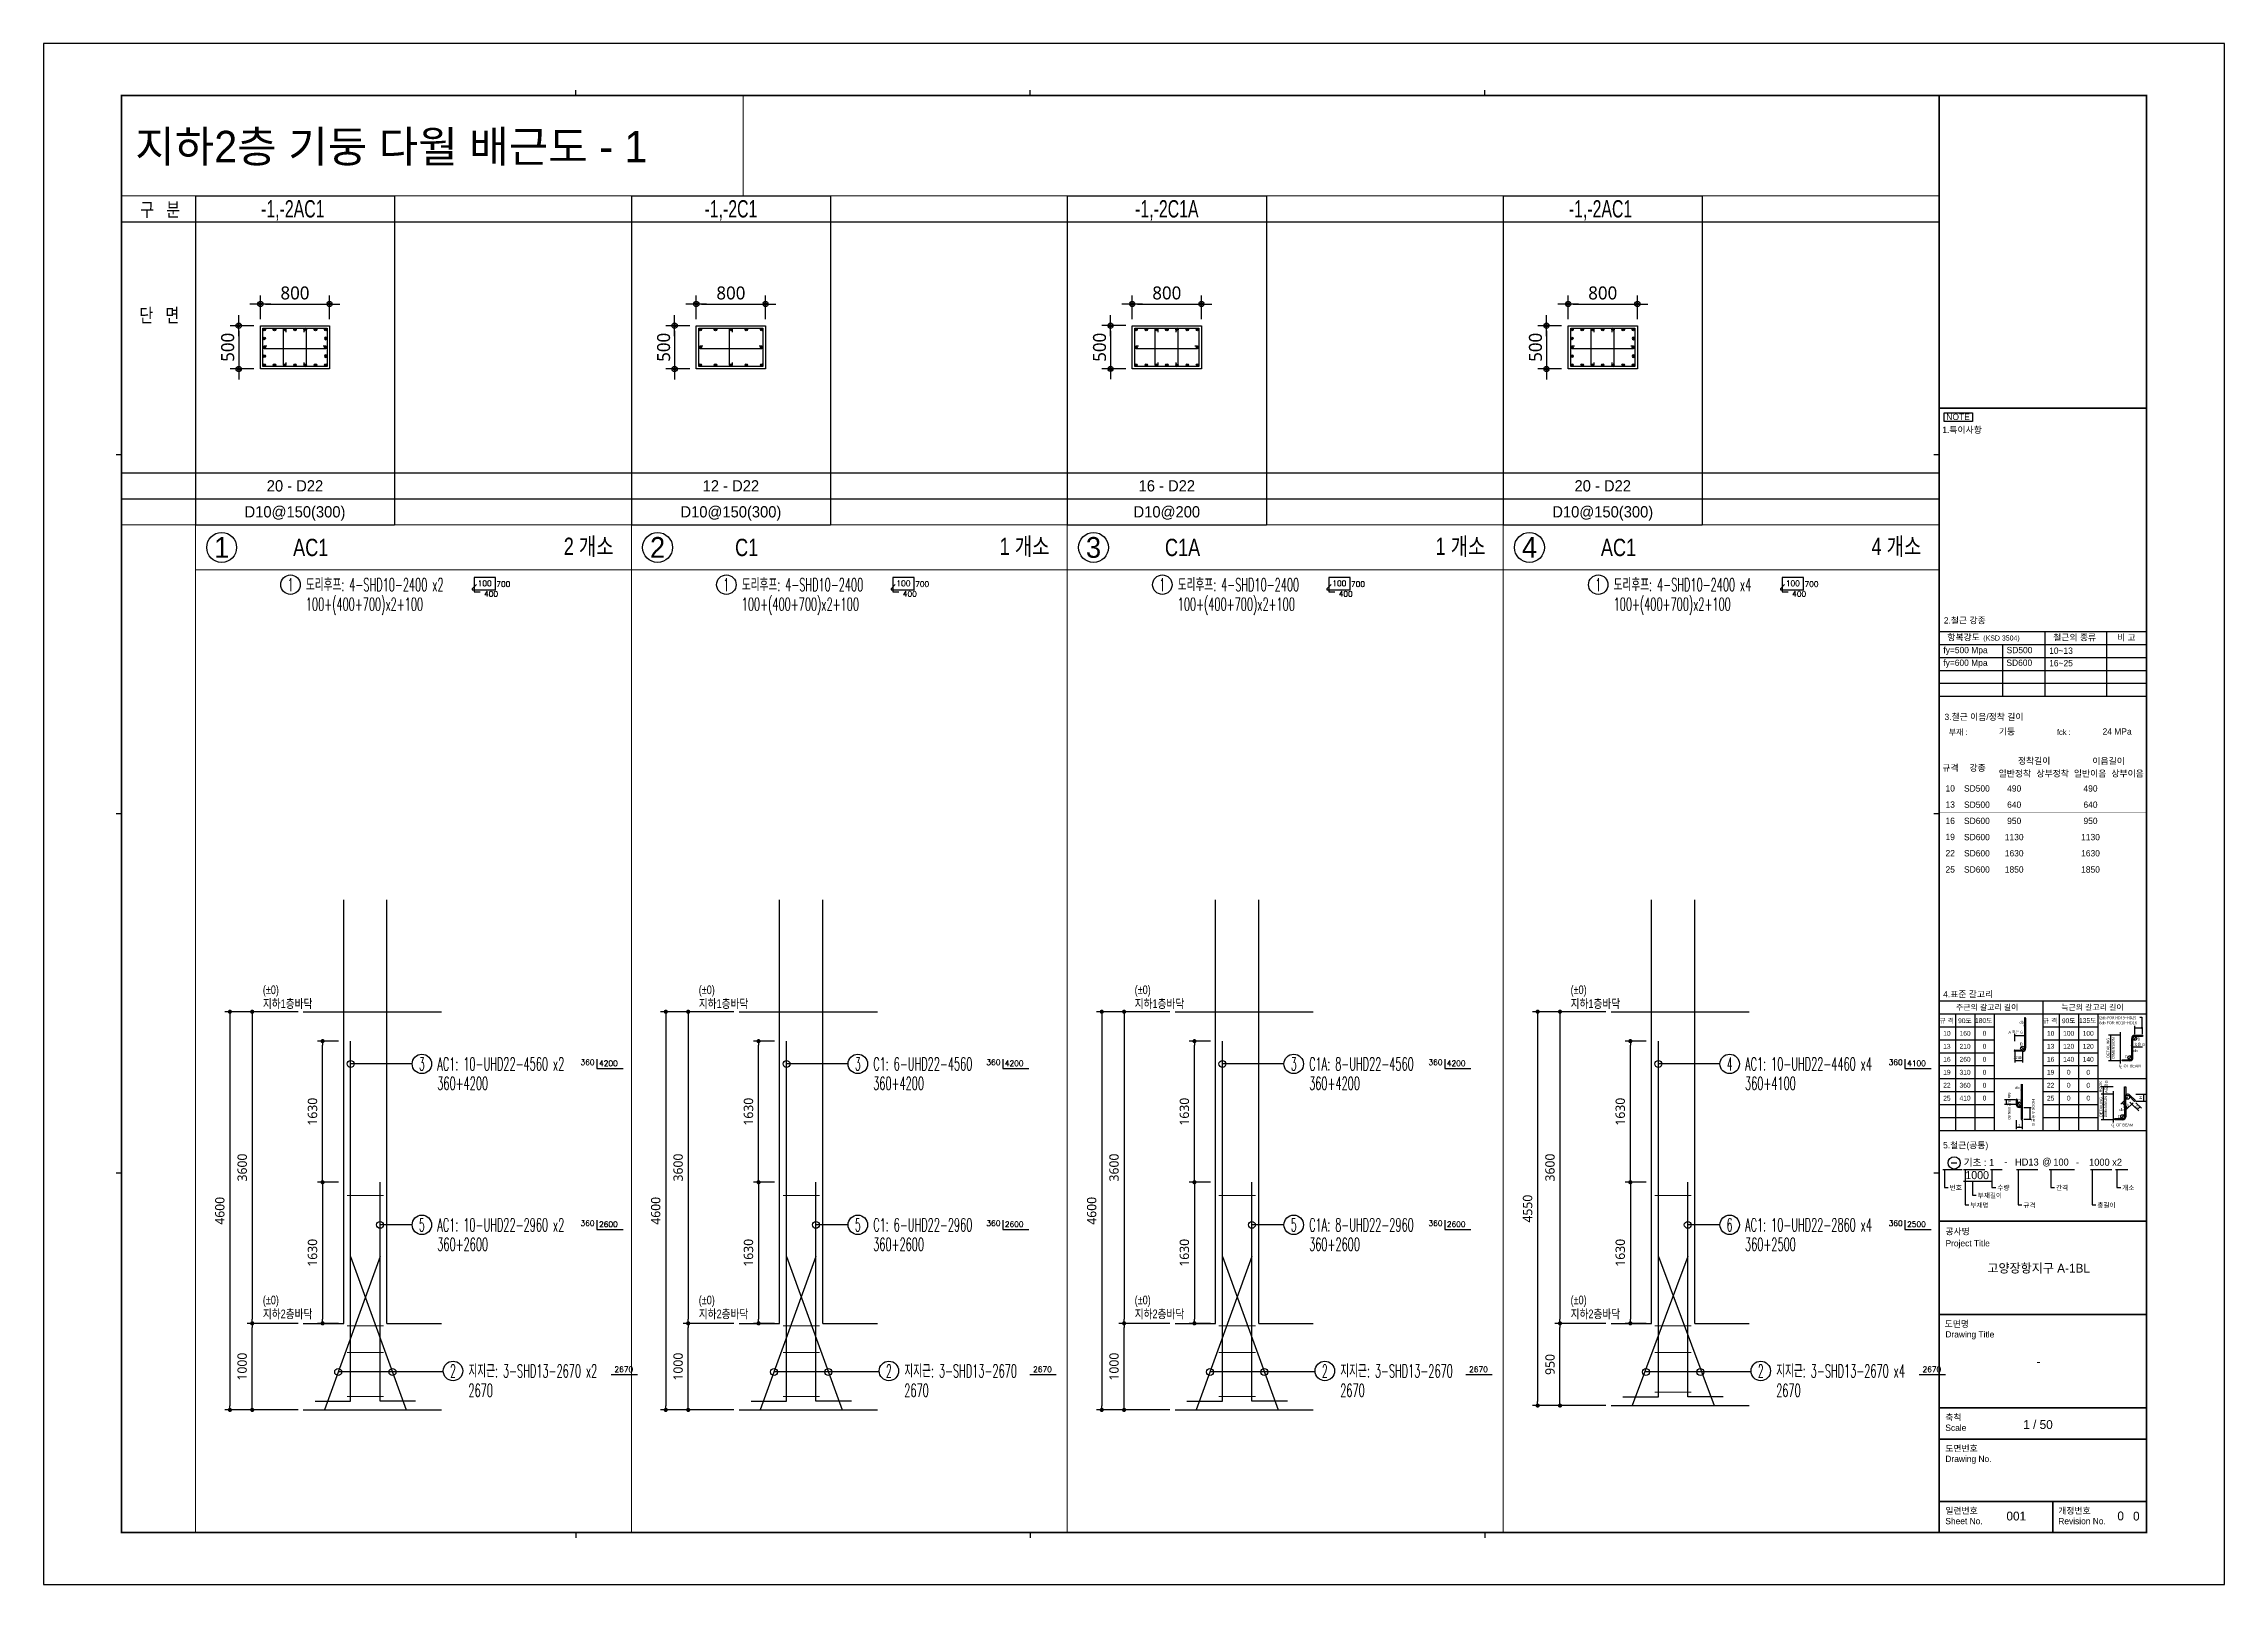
# Model space of a CAD drawing. Header units: millimetres. Extents: x 327808 to 2562540, y -728300 to 402793.
# Drawn here: x 460627 to 485827, y -441148 to -423350 of the extents above; entities that cross this region are included whole.
import ezdxf
from ezdxf.enums import TextEntityAlignment as Align

# ---------------------------------------------------------------- set-up
doc = ezdxf.new("R2010")
doc.units = ezdxf.units.MM
doc.header["$LTSCALE"] = 140
doc.layers.get('Defpoints').update_dxf_attribs({"color": 145})
for name, color, linetype in [('254', 254, 'Continuous'), ('AMAC-NO', 5, 'Continuous'), ('BAR', 2, 'Continuous'), ('BAR1', 2, 'Continuous'), ('DIM', 7, 'Continuous'), ('LEAD7', 7, 'Continuous'), ('LEAD8', 8, 'Continuous'), ('LINE', 7, 'Continuous'), ('XDIM', 7, 'Continuous'), ('XSTRUCT', 2, 'Continuous'), ('XTAG', 7, 'Continuous'), ('기둥', 4, 'Continuous')]:
    doc.layers.add(name, color=color, linetype=linetype)
for name, color, linetype, lineweight in [('Main Bar', 7, 'Continuous', 0), ('TEXT', 3, 'Continuous', 9), ('XTITLE', 22, 'Continuous', 0)]:
    doc.layers.add(name, color=color, linetype=linetype, lineweight=lineweight)
doc.styles.add('ARIAL', font='malgun.ttf')
doc.styles.add('HYULL', font='')
doc.styles.add('ROMANS', font='malgun.ttf')
doc.styles.add('XRebar', font='Romans.shx', dxfattribs={"bigfont": 'whgtxt.shx'})
doc.styles.add('XRebar2', font='Romans.shx')
doc.styles.add('XRebarSheet', font='HMKMRHD.TTF')
doc.styles.add('돋음', font='')
doc.styles.add('맑은고딕', font='malgun.ttf')
doc.styles.get('HYULL').set_extended_font_data('Dotum')
doc.styles.get('돋음').set_extended_font_data('Dotum')
doc.dimstyles.new('60(SUB-1.8)', dxfattribs={"dimscale": 60, "dimtxt": 1.8, "dimasz": 0.8, "dimexe": 1, "dimexo": 1, "dimgap": 1, "dimtad": 1, "dimdec": 0, "dimzin": 0, "dimdsep": 46, "dimtxsty": 'ROMANS', "dimblk": 'DOT', "dimcen": 1, "dimdle": 2, "dimclrd": 6, "dimclre": 6, "dimclrt": 7, "dimazin": 0, "dimtfac": 1, "dimtdec": 0, "dimtix": 1, "dimtmove": 2, "dimatfit": 3, "dimldrblk": 'DIMDOT', "dimfxl": 1, "dimtolj": 1, "dimtzin": 0, "dimarcsym": 0})
doc.dimstyles.new('DIM_30', dxfattribs={"dimscale": 30, "dimtxt": 3, "dimasz": 1.2, "dimexe": 2, "dimexo": 1.5, "dimgap": 1, "dimtad": 1, "dimdec": 0, "dimdsep": 46, "dimtxsty": '맑은고딕', "dimblk1": 'DIMDOT', "dimblk2": 'DIMDOT', "dimsah": 1, "dimcen": 1, "dimdle": 2, "dimclrd": 7, "dimclre": 7, "dimclrt": 3, "dimadec": 0, "dimazin": 0, "dimtfac": 1, "dimtdec": 0, "dimtix": 1, "dimtmove": 2, "dimatfit": 3, "dimldrblk": 'DIMDOT', "dimfxl": 1, "dimtolj": 1, "dimarcsym": 0})
doc.dimstyles.new('NDIM', dxfattribs={"dimtxt": 3, "dimasz": 1.5, "dimexe": 2, "dimexo": 2, "dimgap": 1, "dimtad": 1, "dimdec": 0, "dimdsep": 46, "dimlunit": 6, "dimtxsty": 'ARIAL', "dimblk": 'DOT', "dimcen": 1, "dimclrd": 256, "dimclre": 7, "dimclrt": 3, "dimadec": 0, "dimazin": 0, "dimtfac": 1, "dimtdec": 0, "dimtix": 1, "dimtmove": 2, "dimatfit": 3, "dimldrblk": 'DOT', "dimfxl": 8, "dimtvp": 1, "dimtolj": 1, "dimlwd": -1, "dimlwe": -1, "dimarcsym": 0})

msp = doc.modelspace()

# ---------------------------------------------------------------- texts
at = {"layer": 'AMAC-NO', "color": 2, "style": '돋음'}
for s, p in [('1', (462684.1, -429169.7)), ('2', (467721.4, -429169.7)), ('3', (472758.7, -429169.7)), ('4', (477796, -429169.7))]:
    msp.add_text(s, height=240, dxfattribs=at).set_placement(p, align=Align.MIDDLE_CENTER)
at = {"layer": 'AMAC-NO', "color": 2, "style": '돋음', "width": 0.8}
for s, p in [('AC1', (463713.1, -429169.7)), ('2 개소', (466925.1, -429157)), ('C1', (468750.4, -429169.7)), ('1 개소', (471962.4, -429157)), ('C1A', (473787.7, -429169.7)), ('1 개소', (476999.7, -429157)), ('AC1', (478825, -429169.7)), ('4 개소', (482037, -429157))]:
    msp.add_text(s, height=200, dxfattribs=at).set_placement(p, align=Align.MIDDLE_CENTER)
for s, p in [('지하1층바닥', (463159.9, -434490.2)), ('(%%P0)', (463159.9, -434329.6)), ('지하1층바닥', (468197.2, -434490.2)), ('(%%P0)', (468197.2, -434329.6)), ('지하1층바닥', (473234.5, -434490.2)), ('(%%P0)', (473234.5, -434329.6)), ('지하1층바닥', (478271.8, -434490.2)), ('(%%P0)', (478271.8, -434329.6)), ('지하2층바닥', (463159.9, -438074)), ('(%%P0)', (463159.9, -437913.4)), ('지하2층바닥', (468197.2, -438074)), ('(%%P0)', (468197.2, -437913.4)), ('지하2층바닥', (473234.5, -438074)), ('(%%P0)', (473234.5, -437913.4)), ('지하2층바닥', (478271.8, -438074)), ('(%%P0)', (478271.8, -437913.4))]:
    msp.add_text(s, height=100, dxfattribs=at).set_placement(p)
at = {"layer": 'TEXT', "color": 1, "linetype": 'Continuous', "style": '돋음', "width": 0.8}
for s, p in [('구   분', (461972.6, -425266.8)), ('단   면', (461963.8, -426487.9))]:
    msp.add_text(s, height=160, dxfattribs=at).set_placement(p, align=Align.MIDDLE_CENTER)
at = {"layer": 'XDIM', "color": 3, "linetype": 'Continuous', "ltscale": 5e-324, "style": 'XRebar2'}
for p in [(465642.2, -429634.7), (470480.8, -429634.7), (475518.1, -429634.7), (480758, -429634.7)]:
    msp.add_text('100', height=63, dxfattribs=at).set_placement(p, align=Align.BOTTOM_LEFT)
for p in [(465858, -429593.5), (470696.6, -429593.5), (475733.9, -429593.5), (480973.8, -429593.5)]:
    msp.add_text('700', height=63, dxfattribs=at).set_placement(p, align=Align.MIDDLE_LEFT)
for p in [(465715.7, -429674.7), (470554.3, -429674.7), (475591.6, -429674.7), (480831.5, -429674.7)]:
    msp.add_text('400', height=63, dxfattribs=at).set_placement(p, align=Align.TOP_LEFT)
for p in [(466993.4, -435167.7), (471682.8, -435167.7), (476790.8, -435167.7), (482109.2, -435167.7), (466993.4, -437027.2), (471682.8, -437027.2), (476790.8, -437027.2), (482109.2, -437027.2)]:
    msp.add_text('360', height=63, dxfattribs=at).set_placement(p, align=Align.BOTTOM_RIGHT)
for s, p in [('4200', (467152.7, -435179.5)), ('4200', (471842.1, -435179.5)), ('4200', (476950.1, -435179.5)), ('4100', (482268.6, -435179.5)), ('2600', (467152.7, -437038.9)), ('2600', (471842.1, -437038.9)), ('2600', (476950.1, -437038.9)), ('2500', (482268.6, -437038.9)), ('2670', (467330.5, -438715)), ('2670', (472169.1, -438715)), ('2670', (477206.4, -438715)), ('2670', (482446.3, -438715))]:
    msp.add_text(s, height=63, dxfattribs=at).set_placement(p, align=Align.BOTTOM_CENTER)
at = {"layer": 'XTITLE', "color": 2, "style": '돋음'}
msp.add_text('지하2층 기둥 다월 배근도 - 1', height=364.067, dxfattribs=at).set_placement((461684.8, -424539.1), align=Align.MIDDLE_LEFT)

# ---------------------------------------------------------------- blocks, each defined once
blk = doc.blocks.new('_Dot')
at = {"color": 0, "linetype": 'ByBlock', "lineweight": -2}
blk.add_line((-0.5, 0), (-1, 0), dxfattribs=at)
at = {"color": 0, "linetype": 'ByBlock', "const_width": 0.5}
blk.add_lwpolyline([(-0.25, 0, 1), (0.25, 0, 1)], format="xyb", close=True, dxfattribs=at)
blk = doc.blocks.new('*D355')
at = {"layer": 'Defpoints', "color": 0, "linetype": 'Continuous', "transparency": 16777216}
for p in [(468664, -434533), (467816, -439133), (468664, -439133)]:
    blk.add_point(p, dxfattribs=at).dxf.unprotected_set("ltscale", 0)
at = {"layer": 'XDIM', "color": 6, "linetype": 'Continuous', "lineweight": -2, "transparency": 16777216}
for p, q in [((468604, -434533), (467756, -434533)), ((467816, -434581), (467816, -439085)), ((468604, -439133), (467756, -439133))]:
    blk.add_line(p, q, dxfattribs=at).dxf.unprotected_set("ltscale", 0)
at = {"layer": 'XDIM', "color": 6, "linetype": 'Continuous', "lineweight": -2, "transparency": 16777216, "xscale": 48, "yscale": 48, "zscale": 48}
for p, rotation in [((467816, -434533), 90), ((467816, -439133), 270)]:
    blk.add_blockref('_Dot', p, dxfattribs=dict(at, rotation=rotation)).dxf.unprotected_set("ltscale", 0)
at = {"layer": 'XDIM', "color": 7, "linetype": 'Continuous', "transparency": 16777216, "insert": (467700, -436833), "char_height": 108, "attachment_point": 5, "rotation": 90, "style": 'ROMANS'}
blk.add_mtext('\\A1;4600', dxfattribs=at).dxf.unprotected_set("ltscale", 0)
blk = doc.blocks.new('DIMDOT')
at = {"layer": 'DIM', "linetype": 'Continuous'}
blk.add_line((-2, 0), (2, 0), dxfattribs=at)
for radius in [0.5, 0.25]:
    blk.add_circle((0, 0), radius, dxfattribs=at)
blk = doc.blocks.new('*D356')
at = {"layer": 'Defpoints', "color": 0, "linetype": 'Continuous', "transparency": 16777216}
for p in [(468664, -434533), (468075, -438133), (468664, -438133)]:
    blk.add_point(p, dxfattribs=at).dxf.unprotected_set("ltscale", 0)
at = {"layer": 'XDIM', "color": 6, "linetype": 'Continuous', "lineweight": -2, "transparency": 16777216}
for p, q in [((468604, -434533), (468015, -434533)), ((468075, -434581), (468075, -438085)), ((468604, -438133), (468015, -438133))]:
    blk.add_line(p, q, dxfattribs=at).dxf.unprotected_set("ltscale", 0)
at = {"layer": 'XDIM', "color": 6, "linetype": 'Continuous', "lineweight": -2, "transparency": 16777216, "xscale": 48, "yscale": 48, "zscale": 48}
for p, rotation in [((468075, -434533), 90), ((468075, -438133), 270)]:
    blk.add_blockref('_Dot', p, dxfattribs=dict(at, rotation=rotation)).dxf.unprotected_set("ltscale", 0)
at = {"layer": 'XDIM', "color": 7, "linetype": 'Continuous', "transparency": 16777216, "insert": (467959, -436333), "char_height": 108, "attachment_point": 5, "rotation": 90, "style": 'ROMANS'}
blk.add_mtext('\\A1;3600', dxfattribs=at).dxf.unprotected_set("ltscale", 0)
blk = doc.blocks.new('*D357')
at = {"layer": 'Defpoints', "color": 0, "linetype": 'Continuous', "transparency": 16777216}
for p in [(468075, -438133), (468664, -438133), (468664, -439133)]:
    blk.add_point(p, dxfattribs=at).dxf.unprotected_set("ltscale", 0)
at = {"layer": 'XDIM', "color": 6, "linetype": 'Continuous', "lineweight": -2, "transparency": 16777216}
for p, q in [((468604, -438133), (468015, -438133)), ((468075, -439085), (468075, -438181)), ((468604, -439133), (468015, -439133))]:
    blk.add_line(p, q, dxfattribs=at).dxf.unprotected_set("ltscale", 0)
at = {"layer": 'XDIM', "color": 6, "linetype": 'Continuous', "lineweight": -2, "transparency": 16777216, "xscale": 48, "yscale": 48, "zscale": 48}
for p, rotation in [((468075, -438133), 90), ((468075, -439133), 270)]:
    blk.add_blockref('_Dot', p, dxfattribs=dict(at, rotation=rotation)).dxf.unprotected_set("ltscale", 0)
at = {"layer": 'XDIM', "color": 7, "linetype": 'Continuous', "transparency": 16777216, "insert": (467959, -438633), "char_height": 108, "attachment_point": 5, "rotation": 90, "style": 'ROMANS'}
blk.add_mtext('\\A1;1000', dxfattribs=at).dxf.unprotected_set("ltscale", 0)
blk = doc.blocks.new('*D358')
at = {"layer": 'Defpoints', "color": 0, "linetype": 'Continuous', "transparency": 16777216}
for p in [(469131, -436503), (468888, -438133), (469131, -438133)]:
    blk.add_point(p, dxfattribs=at).dxf.unprotected_set("ltscale", 0)
at = {"layer": 'XDIM', "color": 6, "linetype": 'Continuous', "lineweight": -2, "transparency": 16777216}
for p, q in [((469071, -436503), (468828, -436503)), ((468888, -436551), (468888, -438085)), ((469071, -438133), (468828, -438133))]:
    blk.add_line(p, q, dxfattribs=at).dxf.unprotected_set("ltscale", 0)
at = {"layer": 'XDIM', "color": 6, "linetype": 'Continuous', "lineweight": -2, "transparency": 16777216, "xscale": 48, "yscale": 48, "zscale": 48}
for p, rotation in [((468888, -436503), 90), ((468888, -438133), 270)]:
    blk.add_blockref('_Dot', p, dxfattribs=dict(at, rotation=rotation)).dxf.unprotected_set("ltscale", 0)
at = {"layer": 'XDIM', "color": 7, "linetype": 'Continuous', "transparency": 16777216, "insert": (468772, -437318), "char_height": 108, "attachment_point": 5, "rotation": 90, "style": 'ROMANS'}
blk.add_mtext('\\A1;1630', dxfattribs=at).dxf.unprotected_set("ltscale", 0)
blk = doc.blocks.new('*D359')
at = {"layer": 'Defpoints', "color": 0, "linetype": 'Continuous', "transparency": 16777216}
for p in [(468888, -434873), (469131, -434873), (469131, -436503)]:
    blk.add_point(p, dxfattribs=at).dxf.unprotected_set("ltscale", 0)
at = {"layer": 'XDIM', "color": 6, "linetype": 'Continuous', "lineweight": -2, "transparency": 16777216}
for p, q in [((469071, -434873), (468828, -434873)), ((468888, -436455), (468888, -434921)), ((469071, -436503), (468828, -436503))]:
    blk.add_line(p, q, dxfattribs=at).dxf.unprotected_set("ltscale", 0)
at = {"layer": 'XDIM', "color": 6, "linetype": 'Continuous', "lineweight": -2, "transparency": 16777216, "xscale": 48, "yscale": 48, "zscale": 48}
for p, rotation in [((468888, -434873), 90), ((468888, -436503), 270)]:
    blk.add_blockref('_Dot', p, dxfattribs=dict(at, rotation=rotation)).dxf.unprotected_set("ltscale", 0)
at = {"layer": 'XDIM', "color": 7, "linetype": 'Continuous', "transparency": 16777216, "insert": (468772, -435688), "char_height": 108, "attachment_point": 5, "rotation": 90, "style": 'ROMANS'}
blk.add_mtext('\\A1;1630', dxfattribs=at).dxf.unprotected_set("ltscale", 0)
blk = doc.blocks.new('A$C74EF247C')
at = {"layer": 'LINE', "color": 7, "linetype": 'Continuous'}
for p, q in [((0, 0), (0, -3800)), ((0, 0), (2300, 0)), ((2300, 0), (2300, -3800)), ((0, -300), (2300, -300)), ((0, -3800), (2300, -3800))]:
    blk.add_line(p, q, dxfattribs=at)
at = {"layer": 'LINE', "color": 4, "linetype": 'Continuous'}
for p, q in [((0, -3200), (2300, -3200)), ((0, -3500), (2300, -3500))]:
    blk.add_line(p, q, dxfattribs=at)
blk = doc.blocks.new('*D34')
at = {"layer": 'Defpoints', "color": 0, "transparency": 16777216}
for p in [(532530, -127319), (532280, -127819), (532530, -127819)]:
    blk.add_point(p, dxfattribs=at)
at = {"layer": 'DIM', "color": 7, "lineweight": -2, "transparency": 16777216}
for p, q in [((532455, -127319), (532180, -127319)), ((532280, -127379), (532280, -127759)), ((532455, -127819), (532180, -127819))]:
    blk.add_line(p, q, dxfattribs=at)
at = {"layer": 'DIM', "color": 7, "lineweight": -2, "transparency": 16777216, "xscale": 60, "yscale": 60, "zscale": 60}
for p, rotation in [((532280, -127319), 90), ((532280, -127819), 270)]:
    blk.add_blockref('DIMDOT', p, dxfattribs=dict(at, rotation=rotation))
at = {"layer": 'DIM', "color": 3, "transparency": 16777216, "insert": (532153, -127569), "char_height": 150, "attachment_point": 5, "rotation": 90, "style": '맑은고딕'}
blk.add_mtext('\\A1;500', dxfattribs=at)
blk = doc.blocks.new('*D35')
at = {"layer": 'Defpoints', "color": 0, "transparency": 16777216}
for p in [(533330, -127069), (532530, -127319), (533330, -127319)]:
    blk.add_point(p, dxfattribs=at)
at = {"layer": 'DIM', "color": 7, "lineweight": -2, "transparency": 16777216}
for p, q in [((532530, -127244), (532530, -126969)), ((533330, -127244), (533330, -126969)), ((532590, -127069), (533270, -127069))]:
    blk.add_line(p, q, dxfattribs=at)
at = {"layer": 'DIM', "color": 7, "lineweight": -2, "transparency": 16777216, "xscale": 60, "yscale": 60, "zscale": 60, "rotation": 180}
blk.add_blockref('DIMDOT', (532530, -127069), dxfattribs=at)
at = {"layer": 'DIM', "color": 7, "lineweight": -2, "transparency": 16777216, "xscale": 60, "yscale": 60, "zscale": 60}
blk.add_blockref('DIMDOT', (533330, -127069), dxfattribs=at)
at = {"layer": 'DIM', "color": 3, "transparency": 16777216, "insert": (532930, -126942), "char_height": 150, "attachment_point": 5, "style": '맑은고딕'}
blk.add_mtext('\\A1;800', dxfattribs=at)
blk = doc.blocks.new('ST')
at = {"layer": 'BAR'}
blk.add_circle((0, 0), 14.5, dxfattribs=at)
blk = doc.blocks.new('A$C08B0344F')
at = {"layer": 'BAR'}
blk.add_hatch(color=256, dxfattribs=at).paths.add_polyline_path([(14.5, 0, 1), (-14.5, 0, 1)])
at = {"layer": 'BAR', "rotation": 270}
blk.add_blockref('ST', (0, 0), dxfattribs=at)
blk = doc.blocks.new('*D46')
at = {"layer": 'Defpoints', "color": 0, "transparency": 16777216}
for p in [(534830, -121191), (534580, -121691), (534830, -121691)]:
    blk.add_point(p, dxfattribs=at)
at = {"layer": 'DIM', "color": 7, "lineweight": -2, "transparency": 16777216}
for p, q in [((534755, -121191), (534480, -121191)), ((534580, -121251), (534580, -121631)), ((534755, -121691), (534480, -121691))]:
    blk.add_line(p, q, dxfattribs=at)
at = {"layer": 'DIM', "color": 7, "lineweight": -2, "transparency": 16777216, "xscale": 60, "yscale": 60, "zscale": 60}
for p, rotation in [((534580, -121191), 90), ((534580, -121691), 270)]:
    blk.add_blockref('DIMDOT', p, dxfattribs=dict(at, rotation=rotation))
at = {"layer": 'DIM', "color": 3, "transparency": 16777216, "insert": (534453, -121441), "char_height": 150, "attachment_point": 5, "rotation": 90, "style": '맑은고딕'}
blk.add_mtext('\\A1;500', dxfattribs=at)
blk = doc.blocks.new('*D47')
at = {"layer": 'Defpoints', "color": 0, "transparency": 16777216}
for p in [(535630, -120941), (534830, -121191), (535630, -121191)]:
    blk.add_point(p, dxfattribs=at)
at = {"layer": 'DIM', "color": 7, "lineweight": -2, "transparency": 16777216}
for p, q in [((534830, -121116), (534830, -120841)), ((534890, -120941), (535570, -120941)), ((535630, -121116), (535630, -120841))]:
    blk.add_line(p, q, dxfattribs=at)
at = {"layer": 'DIM', "color": 7, "lineweight": -2, "transparency": 16777216, "xscale": 60, "yscale": 60, "zscale": 60, "rotation": 180}
blk.add_blockref('DIMDOT', (534830, -120941), dxfattribs=at)
at = {"layer": 'DIM', "color": 7, "lineweight": -2, "transparency": 16777216, "xscale": 60, "yscale": 60, "zscale": 60}
blk.add_blockref('DIMDOT', (535630, -120941), dxfattribs=at)
at = {"layer": 'DIM', "color": 3, "transparency": 16777216, "insert": (535230, -120814), "char_height": 150, "attachment_point": 5, "style": '맑은고딕'}
blk.add_mtext('\\A1;800', dxfattribs=at)
blk = doc.blocks.new('*D350')
at = {"layer": 'Defpoints', "color": 0, "linetype": 'Continuous', "transparency": 16777216}
for p in [(473701, -434533), (472854, -439133), (473701, -439133)]:
    blk.add_point(p, dxfattribs=at).dxf.unprotected_set("ltscale", 0)
at = {"layer": 'XDIM', "color": 6, "linetype": 'Continuous', "lineweight": -2, "transparency": 16777216}
for p, q in [((473641, -434533), (472794, -434533)), ((472854, -434581), (472854, -439085)), ((473641, -439133), (472794, -439133))]:
    blk.add_line(p, q, dxfattribs=at).dxf.unprotected_set("ltscale", 0)
at = {"layer": 'XDIM', "color": 6, "linetype": 'Continuous', "lineweight": -2, "transparency": 16777216, "xscale": 48, "yscale": 48, "zscale": 48}
for p, rotation in [((472854, -434533), 90), ((472854, -439133), 270)]:
    blk.add_blockref('_Dot', p, dxfattribs=dict(at, rotation=rotation)).dxf.unprotected_set("ltscale", 0)
at = {"layer": 'XDIM', "color": 7, "linetype": 'Continuous', "transparency": 16777216, "insert": (472738, -436833), "char_height": 108, "attachment_point": 5, "rotation": 90, "style": 'ROMANS'}
blk.add_mtext('\\A1;4600', dxfattribs=at).dxf.unprotected_set("ltscale", 0)
blk = doc.blocks.new('*D351')
at = {"layer": 'Defpoints', "color": 0, "linetype": 'Continuous', "transparency": 16777216}
for p in [(473701, -434533), (473112, -438133), (473701, -438133)]:
    blk.add_point(p, dxfattribs=at).dxf.unprotected_set("ltscale", 0)
at = {"layer": 'XDIM', "color": 6, "linetype": 'Continuous', "lineweight": -2, "transparency": 16777216}
for p, q in [((473641, -434533), (473052, -434533)), ((473112, -434581), (473112, -438085)), ((473641, -438133), (473052, -438133))]:
    blk.add_line(p, q, dxfattribs=at).dxf.unprotected_set("ltscale", 0)
at = {"layer": 'XDIM', "color": 6, "linetype": 'Continuous', "lineweight": -2, "transparency": 16777216, "xscale": 48, "yscale": 48, "zscale": 48}
for p, rotation in [((473112, -434533), 90), ((473112, -438133), 270)]:
    blk.add_blockref('_Dot', p, dxfattribs=dict(at, rotation=rotation)).dxf.unprotected_set("ltscale", 0)
at = {"layer": 'XDIM', "color": 7, "linetype": 'Continuous', "transparency": 16777216, "insert": (472996, -436333), "char_height": 108, "attachment_point": 5, "rotation": 90, "style": 'ROMANS'}
blk.add_mtext('\\A1;3600', dxfattribs=at).dxf.unprotected_set("ltscale", 0)
blk = doc.blocks.new('*D352')
at = {"layer": 'Defpoints', "color": 0, "linetype": 'Continuous', "transparency": 16777216}
for p in [(473112, -438133), (473701, -438133), (473701, -439133)]:
    blk.add_point(p, dxfattribs=at).dxf.unprotected_set("ltscale", 0)
at = {"layer": 'XDIM', "color": 6, "linetype": 'Continuous', "lineweight": -2, "transparency": 16777216}
for p, q in [((473641, -438133), (473052, -438133)), ((473112, -439085), (473112, -438181)), ((473641, -439133), (473052, -439133))]:
    blk.add_line(p, q, dxfattribs=at).dxf.unprotected_set("ltscale", 0)
at = {"layer": 'XDIM', "color": 6, "linetype": 'Continuous', "lineweight": -2, "transparency": 16777216, "xscale": 48, "yscale": 48, "zscale": 48}
for p, rotation in [((473112, -438133), 90), ((473112, -439133), 270)]:
    blk.add_blockref('_Dot', p, dxfattribs=dict(at, rotation=rotation)).dxf.unprotected_set("ltscale", 0)
at = {"layer": 'XDIM', "color": 7, "linetype": 'Continuous', "transparency": 16777216, "insert": (472996, -438633), "char_height": 108, "attachment_point": 5, "rotation": 90, "style": 'ROMANS'}
blk.add_mtext('\\A1;1000', dxfattribs=at).dxf.unprotected_set("ltscale", 0)
blk = doc.blocks.new('*D353')
at = {"layer": 'Defpoints', "color": 0, "linetype": 'Continuous', "transparency": 16777216}
for p in [(474169, -436503), (473925, -438133), (474169, -438133)]:
    blk.add_point(p, dxfattribs=at).dxf.unprotected_set("ltscale", 0)
at = {"layer": 'XDIM', "color": 6, "linetype": 'Continuous', "lineweight": -2, "transparency": 16777216}
for p, q in [((474109, -436503), (473865, -436503)), ((473925, -436551), (473925, -438085)), ((474109, -438133), (473865, -438133))]:
    blk.add_line(p, q, dxfattribs=at).dxf.unprotected_set("ltscale", 0)
at = {"layer": 'XDIM', "color": 6, "linetype": 'Continuous', "lineweight": -2, "transparency": 16777216, "xscale": 48, "yscale": 48, "zscale": 48}
for p, rotation in [((473925, -436503), 90), ((473925, -438133), 270)]:
    blk.add_blockref('_Dot', p, dxfattribs=dict(at, rotation=rotation)).dxf.unprotected_set("ltscale", 0)
at = {"layer": 'XDIM', "color": 7, "linetype": 'Continuous', "transparency": 16777216, "insert": (473809, -437318), "char_height": 108, "attachment_point": 5, "rotation": 90, "style": 'ROMANS'}
blk.add_mtext('\\A1;1630', dxfattribs=at).dxf.unprotected_set("ltscale", 0)
blk = doc.blocks.new('*D354')
at = {"layer": 'Defpoints', "color": 0, "linetype": 'Continuous', "transparency": 16777216}
for p in [(473925, -434873), (474169, -434873), (474169, -436503)]:
    blk.add_point(p, dxfattribs=at).dxf.unprotected_set("ltscale", 0)
at = {"layer": 'XDIM', "color": 6, "linetype": 'Continuous', "lineweight": -2, "transparency": 16777216}
for p, q in [((474109, -434873), (473865, -434873)), ((473925, -436455), (473925, -434921)), ((474109, -436503), (473865, -436503))]:
    blk.add_line(p, q, dxfattribs=at).dxf.unprotected_set("ltscale", 0)
at = {"layer": 'XDIM', "color": 6, "linetype": 'Continuous', "lineweight": -2, "transparency": 16777216, "xscale": 48, "yscale": 48, "zscale": 48}
for p, rotation in [((473925, -434873), 90), ((473925, -436503), 270)]:
    blk.add_blockref('_Dot', p, dxfattribs=dict(at, rotation=rotation)).dxf.unprotected_set("ltscale", 0)
at = {"layer": 'XDIM', "color": 7, "linetype": 'Continuous', "transparency": 16777216, "insert": (473809, -435688), "char_height": 108, "attachment_point": 5, "rotation": 90, "style": 'ROMANS'}
blk.add_mtext('\\A1;1630', dxfattribs=at).dxf.unprotected_set("ltscale", 0)
blk = doc.blocks.new('*D30')
at = {"color": 7, "transparency": 16777216}
for p, q in [((80432, 20451), (80432, 20463)), ((80477, 20451), (80477, 20463))]:
    blk.add_line(p, q, dxfattribs=at)
at = {"transparency": 16777216}
blk.add_line((80433, 20461), (80475, 20461), dxfattribs=at)
at = {"layer": 'Defpoints', "color": 0, "transparency": 16777216}
for p in [(80432, 20449), (80477, 20461), (80477, 20449)]:
    blk.add_point(p, dxfattribs=at)
at = {"transparency": 16777216, "xscale": 1.5, "yscale": 1.5, "zscale": 1.5, "rotation": 180}
blk.add_blockref('_Dot', (80432, 20461), dxfattribs=at)
at = {"transparency": 16777216, "xscale": 1.5, "yscale": 1.5, "zscale": 1.5}
blk.add_blockref('_Dot', (80477, 20461), dxfattribs=at)
blk = doc.blocks.new('*D31')
at = {"color": 7, "transparency": 16777216}
for p, q in [((76172, 19024), (76172, 19045)), ((76217, 19024), (76217, 19045))]:
    blk.add_line(p, q, dxfattribs=at)
at = {"transparency": 16777216}
blk.add_line((76215, 19043), (76174, 19043), dxfattribs=at)
at = {"layer": 'Defpoints', "color": 0, "transparency": 16777216}
for p in [(76172, 19043), (76172, 19022), (76217, 19022)]:
    blk.add_point(p, dxfattribs=at)
at = {"transparency": 16777216, "xscale": 1.5, "yscale": 1.5, "zscale": 1.5, "rotation": 180}
blk.add_blockref('_Dot', (76172, 19043), dxfattribs=at)
at = {"transparency": 16777216, "xscale": 1.5, "yscale": 1.5, "zscale": 1.5}
blk.add_blockref('_Dot', (76217, 19043), dxfattribs=at)
blk = doc.blocks.new('*D32')
at = {"transparency": 16777216}
blk.add_line((80158, 18181), (80199, 18181), dxfattribs=at)
at = {"layer": 'Defpoints', "color": 0, "transparency": 16777216}
for p in [(80156, 18181), (80201, 18181), (80201, 18181)]:
    blk.add_point(p, dxfattribs=at)
at = {"transparency": 16777216, "xscale": 1.5, "yscale": 1.5, "zscale": 1.5, "rotation": 180}
blk.add_blockref('_Dot', (80156, 18181), dxfattribs=at)
at = {"transparency": 16777216, "xscale": 1.5, "yscale": 1.5, "zscale": 1.5}
blk.add_blockref('_Dot', (80201, 18181), dxfattribs=at)
blk = doc.blocks.new('*D52')
at = {"layer": 'Defpoints', "color": 0, "transparency": 16777216}
for p in [(544030, -133548), (543780, -134048), (544030, -134048)]:
    blk.add_point(p, dxfattribs=at)
at = {"layer": 'DIM', "color": 7, "lineweight": -2, "transparency": 16777216}
for p, q in [((543955, -133548), (543680, -133548)), ((543780, -133608), (543780, -133988)), ((543955, -134048), (543680, -134048))]:
    blk.add_line(p, q, dxfattribs=at)
at = {"layer": 'DIM', "color": 7, "lineweight": -2, "transparency": 16777216, "xscale": 60, "yscale": 60, "zscale": 60}
for p, rotation in [((543780, -133548), 90), ((543780, -134048), 270)]:
    blk.add_blockref('DIMDOT', p, dxfattribs=dict(at, rotation=rotation))
at = {"layer": 'DIM', "color": 3, "transparency": 16777216, "insert": (543653, -133798), "char_height": 150, "attachment_point": 5, "rotation": 90, "style": '맑은고딕'}
blk.add_mtext('\\A1;500', dxfattribs=at)
blk = doc.blocks.new('*D53')
at = {"layer": 'Defpoints', "color": 0, "transparency": 16777216}
for p in [(544830, -133298), (544030, -133548), (544830, -133548)]:
    blk.add_point(p, dxfattribs=at)
at = {"layer": 'DIM', "color": 7, "lineweight": -2, "transparency": 16777216}
for p, q in [((544030, -133473), (544030, -133198)), ((544090, -133298), (544770, -133298)), ((544830, -133473), (544830, -133198))]:
    blk.add_line(p, q, dxfattribs=at)
at = {"layer": 'DIM', "color": 7, "lineweight": -2, "transparency": 16777216, "xscale": 60, "yscale": 60, "zscale": 60, "rotation": 180}
blk.add_blockref('DIMDOT', (544030, -133298), dxfattribs=at)
at = {"layer": 'DIM', "color": 7, "lineweight": -2, "transparency": 16777216, "xscale": 60, "yscale": 60, "zscale": 60}
blk.add_blockref('DIMDOT', (544830, -133298), dxfattribs=at)
at = {"layer": 'DIM', "color": 3, "transparency": 16777216, "insert": (544430, -133171), "char_height": 150, "attachment_point": 5, "style": '맑은고딕'}
blk.add_mtext('\\A1;800', dxfattribs=at)
blk = doc.blocks.new('*D395')
at = {"layer": 'Defpoints', "color": 0, "linetype": 'Continuous', "transparency": 16777216}
for p in [(463627, -434533), (462779, -439133), (463627, -439133)]:
    blk.add_point(p, dxfattribs=at).dxf.unprotected_set("ltscale", 0)
at = {"layer": 'XDIM', "color": 6, "linetype": 'Continuous', "lineweight": -2, "transparency": 16777216}
for p, q in [((463567, -434533), (462719, -434533)), ((462779, -434581), (462779, -439085)), ((463567, -439133), (462719, -439133))]:
    blk.add_line(p, q, dxfattribs=at).dxf.unprotected_set("ltscale", 0)
at = {"layer": 'XDIM', "color": 6, "linetype": 'Continuous', "lineweight": -2, "transparency": 16777216, "xscale": 48, "yscale": 48, "zscale": 48}
for p, rotation in [((462779, -434533), 90), ((462779, -439133), 270)]:
    blk.add_blockref('_Dot', p, dxfattribs=dict(at, rotation=rotation)).dxf.unprotected_set("ltscale", 0)
at = {"layer": 'XDIM', "color": 7, "linetype": 'Continuous', "transparency": 16777216, "insert": (462663, -436833), "char_height": 108, "attachment_point": 5, "rotation": 90, "style": 'ROMANS'}
blk.add_mtext('\\A1;4600', dxfattribs=at).dxf.unprotected_set("ltscale", 0)
blk = doc.blocks.new('*D396')
at = {"layer": 'Defpoints', "color": 0, "linetype": 'Continuous', "transparency": 16777216}
for p in [(463627, -434533), (463037, -438133), (463627, -438133)]:
    blk.add_point(p, dxfattribs=at).dxf.unprotected_set("ltscale", 0)
at = {"layer": 'XDIM', "color": 6, "linetype": 'Continuous', "lineweight": -2, "transparency": 16777216}
for p, q in [((463567, -434533), (462977, -434533)), ((463037, -434581), (463037, -438085)), ((463567, -438133), (462977, -438133))]:
    blk.add_line(p, q, dxfattribs=at).dxf.unprotected_set("ltscale", 0)
at = {"layer": 'XDIM', "color": 6, "linetype": 'Continuous', "lineweight": -2, "transparency": 16777216, "xscale": 48, "yscale": 48, "zscale": 48}
for p, rotation in [((463037, -434533), 90), ((463037, -438133), 270)]:
    blk.add_blockref('_Dot', p, dxfattribs=dict(at, rotation=rotation)).dxf.unprotected_set("ltscale", 0)
at = {"layer": 'XDIM', "color": 7, "linetype": 'Continuous', "transparency": 16777216, "insert": (462922, -436333), "char_height": 108, "attachment_point": 5, "rotation": 90, "style": 'ROMANS'}
blk.add_mtext('\\A1;3600', dxfattribs=at).dxf.unprotected_set("ltscale", 0)
blk = doc.blocks.new('*D397')
at = {"layer": 'Defpoints', "color": 0, "linetype": 'Continuous', "transparency": 16777216}
for p in [(463037, -438133), (463627, -438133), (463627, -439133)]:
    blk.add_point(p, dxfattribs=at).dxf.unprotected_set("ltscale", 0)
at = {"layer": 'XDIM', "color": 6, "linetype": 'Continuous', "lineweight": -2, "transparency": 16777216}
for p, q in [((463567, -438133), (462977, -438133)), ((463037, -439085), (463037, -438181)), ((463567, -439133), (462977, -439133))]:
    blk.add_line(p, q, dxfattribs=at).dxf.unprotected_set("ltscale", 0)
at = {"layer": 'XDIM', "color": 6, "linetype": 'Continuous', "lineweight": -2, "transparency": 16777216, "xscale": 48, "yscale": 48, "zscale": 48}
for p, rotation in [((463037, -438133), 90), ((463037, -439133), 270)]:
    blk.add_blockref('_Dot', p, dxfattribs=dict(at, rotation=rotation)).dxf.unprotected_set("ltscale", 0)
at = {"layer": 'XDIM', "color": 7, "linetype": 'Continuous', "transparency": 16777216, "insert": (462921, -438633), "char_height": 108, "attachment_point": 5, "rotation": 90, "style": 'ROMANS'}
blk.add_mtext('\\A1;1000', dxfattribs=at).dxf.unprotected_set("ltscale", 0)
blk = doc.blocks.new('*D398')
at = {"layer": 'Defpoints', "color": 0, "linetype": 'Continuous', "transparency": 16777216}
for p in [(464094, -436503), (463850, -438133), (464094, -438133)]:
    blk.add_point(p, dxfattribs=at).dxf.unprotected_set("ltscale", 0)
at = {"layer": 'XDIM', "color": 6, "linetype": 'Continuous', "lineweight": -2, "transparency": 16777216}
for p, q in [((464034, -436503), (463790, -436503)), ((463850, -436551), (463850, -438085)), ((464034, -438133), (463790, -438133))]:
    blk.add_line(p, q, dxfattribs=at).dxf.unprotected_set("ltscale", 0)
at = {"layer": 'XDIM', "color": 6, "linetype": 'Continuous', "lineweight": -2, "transparency": 16777216, "xscale": 48, "yscale": 48, "zscale": 48}
for p, rotation in [((463850, -436503), 90), ((463850, -438133), 270)]:
    blk.add_blockref('_Dot', p, dxfattribs=dict(at, rotation=rotation)).dxf.unprotected_set("ltscale", 0)
at = {"layer": 'XDIM', "color": 7, "linetype": 'Continuous', "transparency": 16777216, "insert": (463734, -437318), "char_height": 108, "attachment_point": 5, "rotation": 90, "style": 'ROMANS'}
blk.add_mtext('\\A1;1630', dxfattribs=at).dxf.unprotected_set("ltscale", 0)
blk = doc.blocks.new('*D399')
at = {"layer": 'Defpoints', "color": 0, "linetype": 'Continuous', "transparency": 16777216}
for p in [(463850, -434873), (464094, -434873), (464094, -436503)]:
    blk.add_point(p, dxfattribs=at).dxf.unprotected_set("ltscale", 0)
at = {"layer": 'XDIM', "color": 6, "linetype": 'Continuous', "lineweight": -2, "transparency": 16777216}
for p, q in [((464034, -434873), (463790, -434873)), ((463850, -436455), (463850, -434921)), ((464034, -436503), (463790, -436503))]:
    blk.add_line(p, q, dxfattribs=at).dxf.unprotected_set("ltscale", 0)
at = {"layer": 'XDIM', "color": 6, "linetype": 'Continuous', "lineweight": -2, "transparency": 16777216, "xscale": 48, "yscale": 48, "zscale": 48}
for p, rotation in [((463850, -434873), 90), ((463850, -436503), 270)]:
    blk.add_blockref('_Dot', p, dxfattribs=dict(at, rotation=rotation)).dxf.unprotected_set("ltscale", 0)
at = {"layer": 'XDIM', "color": 7, "linetype": 'Continuous', "transparency": 16777216, "insert": (463734, -435688), "char_height": 108, "attachment_point": 5, "rotation": 90, "style": 'ROMANS'}
blk.add_mtext('\\A1;1630', dxfattribs=at).dxf.unprotected_set("ltscale", 0)
blk = doc.blocks.new('*D400')
at = {"layer": 'Defpoints', "color": 0, "linetype": 'Continuous', "transparency": 16777216}
for p in [(478739, -434533), (477891, -439083), (478739, -439083)]:
    blk.add_point(p, dxfattribs=at).dxf.unprotected_set("ltscale", 0)
at = {"layer": 'XDIM', "color": 6, "linetype": 'Continuous', "lineweight": -2, "transparency": 16777216}
for p, q in [((478679, -434533), (477831, -434533)), ((477891, -434581), (477891, -439035)), ((478679, -439083), (477831, -439083))]:
    blk.add_line(p, q, dxfattribs=at).dxf.unprotected_set("ltscale", 0)
at = {"layer": 'XDIM', "color": 6, "linetype": 'Continuous', "lineweight": -2, "transparency": 16777216, "xscale": 48, "yscale": 48, "zscale": 48}
for p, rotation in [((477891, -434533), 90), ((477891, -439083), 270)]:
    blk.add_blockref('_Dot', p, dxfattribs=dict(at, rotation=rotation)).dxf.unprotected_set("ltscale", 0)
at = {"layer": 'XDIM', "color": 7, "linetype": 'Continuous', "transparency": 16777216, "insert": (477775, -436808), "char_height": 108, "attachment_point": 5, "rotation": 90, "style": 'ROMANS'}
blk.add_mtext('\\A1;4550', dxfattribs=at).dxf.unprotected_set("ltscale", 0)
blk = doc.blocks.new('*D401')
at = {"layer": 'Defpoints', "color": 0, "linetype": 'Continuous', "transparency": 16777216}
for p in [(478739, -434533), (478149, -438133), (478739, -438133)]:
    blk.add_point(p, dxfattribs=at).dxf.unprotected_set("ltscale", 0)
at = {"layer": 'XDIM', "color": 6, "linetype": 'Continuous', "lineweight": -2, "transparency": 16777216}
for p, q in [((478679, -434533), (478089, -434533)), ((478149, -434581), (478149, -438085)), ((478679, -438133), (478089, -438133))]:
    blk.add_line(p, q, dxfattribs=at).dxf.unprotected_set("ltscale", 0)
at = {"layer": 'XDIM', "color": 6, "linetype": 'Continuous', "lineweight": -2, "transparency": 16777216, "xscale": 48, "yscale": 48, "zscale": 48}
for p, rotation in [((478149, -434533), 90), ((478149, -438133), 270)]:
    blk.add_blockref('_Dot', p, dxfattribs=dict(at, rotation=rotation)).dxf.unprotected_set("ltscale", 0)
at = {"layer": 'XDIM', "color": 7, "linetype": 'Continuous', "transparency": 16777216, "insert": (478034, -436333), "char_height": 108, "attachment_point": 5, "rotation": 90, "style": 'ROMANS'}
blk.add_mtext('\\A1;3600', dxfattribs=at).dxf.unprotected_set("ltscale", 0)
blk = doc.blocks.new('*D402')
at = {"layer": 'Defpoints', "color": 0, "linetype": 'Continuous', "transparency": 16777216}
for p in [(478149, -438133), (478739, -438133), (478739, -439083)]:
    blk.add_point(p, dxfattribs=at).dxf.unprotected_set("ltscale", 0)
at = {"layer": 'XDIM', "color": 6, "linetype": 'Continuous', "lineweight": -2, "transparency": 16777216}
for p, q in [((478679, -438133), (478089, -438133)), ((478149, -439035), (478149, -438181)), ((478679, -439083), (478089, -439083))]:
    blk.add_line(p, q, dxfattribs=at).dxf.unprotected_set("ltscale", 0)
at = {"layer": 'XDIM', "color": 6, "linetype": 'Continuous', "lineweight": -2, "transparency": 16777216, "xscale": 48, "yscale": 48, "zscale": 48}
for p, rotation in [((478149, -438133), 90), ((478149, -439083), 270)]:
    blk.add_blockref('_Dot', p, dxfattribs=dict(at, rotation=rotation)).dxf.unprotected_set("ltscale", 0)
at = {"layer": 'XDIM', "color": 7, "linetype": 'Continuous', "transparency": 16777216, "insert": (478034, -438608), "char_height": 108, "attachment_point": 5, "rotation": 90, "style": 'ROMANS'}
blk.add_mtext('\\A1;950', dxfattribs=at).dxf.unprotected_set("ltscale", 0)
blk = doc.blocks.new('*D403')
at = {"layer": 'Defpoints', "color": 0, "linetype": 'Continuous', "transparency": 16777216}
for p in [(479206, -436503), (478962, -438133), (479206, -438133)]:
    blk.add_point(p, dxfattribs=at).dxf.unprotected_set("ltscale", 0)
at = {"layer": 'XDIM', "color": 6, "linetype": 'Continuous', "lineweight": -2, "transparency": 16777216}
for p, q in [((479146, -436503), (478902, -436503)), ((478962, -436551), (478962, -438085)), ((479146, -438133), (478902, -438133))]:
    blk.add_line(p, q, dxfattribs=at).dxf.unprotected_set("ltscale", 0)
at = {"layer": 'XDIM', "color": 6, "linetype": 'Continuous', "lineweight": -2, "transparency": 16777216, "xscale": 48, "yscale": 48, "zscale": 48}
for p, rotation in [((478962, -436503), 90), ((478962, -438133), 270)]:
    blk.add_blockref('_Dot', p, dxfattribs=dict(at, rotation=rotation)).dxf.unprotected_set("ltscale", 0)
at = {"layer": 'XDIM', "color": 7, "linetype": 'Continuous', "transparency": 16777216, "insert": (478846, -437318), "char_height": 108, "attachment_point": 5, "rotation": 90, "style": 'ROMANS'}
blk.add_mtext('\\A1;1630', dxfattribs=at).dxf.unprotected_set("ltscale", 0)
blk = doc.blocks.new('*D404')
at = {"layer": 'Defpoints', "color": 0, "linetype": 'Continuous', "transparency": 16777216}
for p in [(478962, -434873), (479206, -434873), (479206, -436503)]:
    blk.add_point(p, dxfattribs=at).dxf.unprotected_set("ltscale", 0)
at = {"layer": 'XDIM', "color": 6, "linetype": 'Continuous', "lineweight": -2, "transparency": 16777216}
for p, q in [((479146, -434873), (478902, -434873)), ((478962, -436455), (478962, -434921)), ((479146, -436503), (478902, -436503))]:
    blk.add_line(p, q, dxfattribs=at).dxf.unprotected_set("ltscale", 0)
at = {"layer": 'XDIM', "color": 6, "linetype": 'Continuous', "lineweight": -2, "transparency": 16777216, "xscale": 48, "yscale": 48, "zscale": 48}
for p, rotation in [((478962, -434873), 90), ((478962, -436503), 270)]:
    blk.add_blockref('_Dot', p, dxfattribs=dict(at, rotation=rotation)).dxf.unprotected_set("ltscale", 0)
at = {"layer": 'XDIM', "color": 7, "linetype": 'Continuous', "transparency": 16777216, "insert": (478846, -435688), "char_height": 108, "attachment_point": 5, "rotation": 90, "style": 'ROMANS'}
blk.add_mtext('\\A1;1630', dxfattribs=at).dxf.unprotected_set("ltscale", 0)
blk = doc.blocks.new('*U405', base_point=(464885.1199, -436995.4012))
at = {"layer": 'XTAG', "color": 0, "linetype": 'Continuous', "ltscale": 1.06101e-314}
blk.add_circle((464997.6199, -436995.4012), 112.5, dxfattribs=at)
at = {"layer": 'XTAG', "color": 0, "linetype": 'Continuous', "ltscale": 1.06101e-314, "style": 'XRebar', "width": 0.5}
blk.add_text('5', height=150, dxfattribs=at).set_placement((464997.6199, -436995.4012), align=Align.MIDDLE_CENTER)
at = {"layer": 'XTAG', "color": 0, "linetype": 'Continuous', "ltscale": 1.06101e-314, "style": 'XRebar', "width": 0.55}
for s, p in [('AC1: 10-UHD22-2960 x2', (465175.7449, -436995.4012)), ('360+2600', (465175.7449, -437220.4012))]:
    blk.add_text(s, height=150, dxfattribs=at).set_placement(p, align=Align.MIDDLE_LEFT)
blk = doc.blocks.new('*U406', base_point=(474959.7163, -436995.4013))
at = {"layer": 'XTAG', "color": 0, "linetype": 'Continuous', "ltscale": 1.06101e-314}
blk.add_circle((475072.2163, -436995.4013), 112.5, dxfattribs=at)
at = {"layer": 'XTAG', "color": 0, "linetype": 'Continuous', "ltscale": 1.06101e-314, "style": 'XRebar', "width": 0.5}
blk.add_text('5', height=150, dxfattribs=at).set_placement((475072.2163, -436995.4013), align=Align.MIDDLE_CENTER)
at = {"layer": 'XTAG', "color": 0, "linetype": 'Continuous', "ltscale": 1.06101e-314, "style": 'XRebar', "width": 0.55}
for s, p in [('C1A: 8-UHD22-2960', (475250.3413, -436995.4013)), ('360+2600', (475250.3413, -437220.4013))]:
    blk.add_text(s, height=150, dxfattribs=at).set_placement(p, align=Align.MIDDLE_LEFT)
blk = doc.blocks.new('*U407', base_point=(469922.4181, -436995.4013))
at = {"layer": 'XTAG', "color": 0, "linetype": 'Continuous', "ltscale": 1.06101e-314}
blk.add_circle((470034.9181, -436995.4013), 112.5, dxfattribs=at)
at = {"layer": 'XTAG', "color": 0, "linetype": 'Continuous', "ltscale": 1.06101e-314, "style": 'XRebar', "width": 0.5}
blk.add_text('5', height=150, dxfattribs=at).set_placement((470034.9181, -436995.4013), align=Align.MIDDLE_CENTER)
at = {"layer": 'XTAG', "color": 0, "linetype": 'Continuous', "ltscale": 1.06101e-314, "style": 'XRebar', "width": 0.55}
for s, p in [('C1: 6-UHD22-2960', (470213.0431, -436995.4013)), ('360+2600', (470213.0431, -437220.4013))]:
    blk.add_text(s, height=150, dxfattribs=at).set_placement(p, align=Align.MIDDLE_LEFT)
blk = doc.blocks.new('*U408', base_point=(464885.1199, -435135.9527))
at = {"layer": 'XTAG', "color": 0, "linetype": 'Continuous', "ltscale": 1.06101e-314}
blk.add_circle((464997.6199, -435135.9527), 112.5, dxfattribs=at)
at = {"layer": 'XTAG', "color": 0, "linetype": 'Continuous', "ltscale": 1.06101e-314, "style": 'XRebar', "width": 0.5}
blk.add_text('3', height=150, dxfattribs=at).set_placement((464997.6199, -435135.9527), align=Align.MIDDLE_CENTER)
at = {"layer": 'XTAG', "color": 0, "linetype": 'Continuous', "ltscale": 1.06101e-314, "style": 'XRebar', "width": 0.55}
for s, p in [('AC1: 10-UHD22-4560 x2', (465175.7449, -435135.9527)), ('360+4200', (465175.7449, -435360.9527))]:
    blk.add_text(s, height=150, dxfattribs=at).set_placement(p, align=Align.MIDDLE_LEFT)
blk = doc.blocks.new('*U409', base_point=(474959.7163, -435135.9528))
at = {"layer": 'XTAG', "color": 0, "linetype": 'Continuous', "ltscale": 1.06101e-314}
blk.add_circle((475072.2163, -435135.9528), 112.5, dxfattribs=at)
at = {"layer": 'XTAG', "color": 0, "linetype": 'Continuous', "ltscale": 1.06101e-314, "style": 'XRebar', "width": 0.5}
blk.add_text('3', height=150, dxfattribs=at).set_placement((475072.2163, -435135.9528), align=Align.MIDDLE_CENTER)
at = {"layer": 'XTAG', "color": 0, "linetype": 'Continuous', "ltscale": 1.06101e-314, "style": 'XRebar', "width": 0.55}
for s, p in [('C1A: 8-UHD22-4560', (475250.3413, -435135.9528)), ('360+4200', (475250.3413, -435360.9528))]:
    blk.add_text(s, height=150, dxfattribs=at).set_placement(p, align=Align.MIDDLE_LEFT)
blk = doc.blocks.new('*U410', base_point=(469922.4181, -435135.9528))
at = {"layer": 'XTAG', "color": 0, "linetype": 'Continuous', "ltscale": 1.06101e-314}
blk.add_circle((470034.9181, -435135.9528), 112.5, dxfattribs=at)
at = {"layer": 'XTAG', "color": 0, "linetype": 'Continuous', "ltscale": 1.06101e-314, "style": 'XRebar', "width": 0.5}
blk.add_text('3', height=150, dxfattribs=at).set_placement((470034.9181, -435135.9528), align=Align.MIDDLE_CENTER)
at = {"layer": 'XTAG', "color": 0, "linetype": 'Continuous', "ltscale": 1.06101e-314, "style": 'XRebar', "width": 0.55}
for s, p in [('C1: 6-UHD22-4560', (470213.0431, -435135.9528)), ('360+4200', (470213.0431, -435360.9528))]:
    blk.add_text(s, height=150, dxfattribs=at).set_placement(p, align=Align.MIDDLE_LEFT)
blk = doc.blocks.new('*U411', base_point=(465244.7461, -438682.8936))
at = {"layer": 'XTAG', "color": 0, "linetype": 'Continuous', "ltscale": 1.06101e-314}
blk.add_circle((465357.2461, -438682.8936), 112.5, dxfattribs=at)
at = {"layer": 'XTAG', "color": 0, "linetype": 'Continuous', "ltscale": 1.06101e-314, "style": 'XRebar', "width": 0.5}
blk.add_text('2', height=150, dxfattribs=at).set_placement((465357.2461, -438682.8936), align=Align.MIDDLE_CENTER)
at = {"layer": 'XTAG', "color": 0, "linetype": 'Continuous', "ltscale": 1.06101e-314, "style": 'XRebar', "width": 0.55}
for s, p in [('지지근: 3-SHD13-2670 x2', (465535.3711, -438682.8936)), ('2670', (465535.3711, -438907.8936))]:
    blk.add_text(s, height=150, dxfattribs=at).set_placement(p, align=Align.MIDDLE_LEFT)
blk = doc.blocks.new('*U412', base_point=(475319.3425, -438682.8937))
at = {"layer": 'XTAG', "color": 0, "linetype": 'Continuous', "ltscale": 1.06101e-314}
blk.add_circle((475431.8425, -438682.8937), 112.5, dxfattribs=at)
at = {"layer": 'XTAG', "color": 0, "linetype": 'Continuous', "ltscale": 1.06101e-314, "style": 'XRebar', "width": 0.5}
blk.add_text('2', height=150, dxfattribs=at).set_placement((475431.8425, -438682.8937), align=Align.MIDDLE_CENTER)
at = {"layer": 'XTAG', "color": 0, "linetype": 'Continuous', "ltscale": 1.06101e-314, "style": 'XRebar', "width": 0.55}
for s, p in [('지지근: 3-SHD13-2670', (475609.9675, -438682.8937)), ('2670', (475609.9675, -438907.8937))]:
    blk.add_text(s, height=150, dxfattribs=at).set_placement(p, align=Align.MIDDLE_LEFT)
blk = doc.blocks.new('*U413', base_point=(470282.0443, -438682.8937))
at = {"layer": 'XTAG', "color": 0, "linetype": 'Continuous', "ltscale": 1.06101e-314}
blk.add_circle((470394.5443, -438682.8937), 112.5, dxfattribs=at)
at = {"layer": 'XTAG', "color": 0, "linetype": 'Continuous', "ltscale": 1.06101e-314, "style": 'XRebar', "width": 0.5}
blk.add_text('2', height=150, dxfattribs=at).set_placement((470394.5443, -438682.8937), align=Align.MIDDLE_CENTER)
at = {"layer": 'XTAG', "color": 0, "linetype": 'Continuous', "ltscale": 1.06101e-314, "style": 'XRebar', "width": 0.55}
for s, p in [('지지근: 3-SHD13-2670', (470572.6693, -438682.8937)), ('2670', (470572.6693, -438907.8937))]:
    blk.add_text(s, height=150, dxfattribs=at).set_placement(p, align=Align.MIDDLE_LEFT)
blk = doc.blocks.new('*U414', base_point=(480356.6408, -438682.8936))
at = {"layer": 'XTAG', "color": 0, "linetype": 'Continuous', "ltscale": 1.06101e-314}
blk.add_circle((480469.1408, -438682.8936), 112.5, dxfattribs=at)
at = {"layer": 'XTAG', "color": 0, "linetype": 'Continuous', "ltscale": 1.06101e-314, "style": 'XRebar', "width": 0.5}
blk.add_text('2', height=150, dxfattribs=at).set_placement((480469.1408, -438682.8936), align=Align.MIDDLE_CENTER)
at = {"layer": 'XTAG', "color": 0, "linetype": 'Continuous', "ltscale": 1.06101e-314, "style": 'XRebar', "width": 0.55}
for s, p in [('지지근: 3-SHD13-2670 x4', (480647.2658, -438682.8936)), ('2670', (480647.2658, -438907.8936))]:
    blk.add_text(s, height=150, dxfattribs=at).set_placement(p, align=Align.MIDDLE_LEFT)
blk = doc.blocks.new('*U415', base_point=(463366.4851, -429599.992))
at = {"layer": 'XTAG', "color": 0, "linetype": 'Continuous', "ltscale": 1.06101e-314}
blk.add_circle((463478.9851, -429599.992), 112.5, dxfattribs=at)
at = {"layer": 'XTAG', "color": 0, "linetype": 'Continuous', "ltscale": 1.06101e-314, "style": 'XRebar', "width": 0.5}
blk.add_text('1', height=150, dxfattribs=at).set_placement((463478.9851, -429599.992), align=Align.MIDDLE_CENTER)
at = {"layer": 'XTAG', "color": 0, "linetype": 'Continuous', "ltscale": 1.06101e-314, "style": 'XRebar', "width": 0.55}
for s, p in [('도리후프: 4-SHD10-2400 x2', (463657.1101, -429599.992)), ('100+(400+700)x2+100', (463657.1101, -429824.992))]:
    blk.add_text(s, height=150, dxfattribs=at).set_placement(p, align=Align.MIDDLE_LEFT)
blk = doc.blocks.new('*U416', base_point=(473441.0815, -429599.992))
at = {"layer": 'XTAG', "color": 0, "linetype": 'Continuous', "ltscale": 1.06101e-314}
blk.add_circle((473553.5815, -429599.992), 112.5, dxfattribs=at)
at = {"layer": 'XTAG', "color": 0, "linetype": 'Continuous', "ltscale": 1.06101e-314, "style": 'XRebar', "width": 0.5}
blk.add_text('1', height=150, dxfattribs=at).set_placement((473553.5815, -429599.992), align=Align.MIDDLE_CENTER)
at = {"layer": 'XTAG', "color": 0, "linetype": 'Continuous', "ltscale": 1.06101e-314, "style": 'XRebar', "width": 0.55}
for s, p in [('도리후프: 4-SHD10-2400', (473731.7065, -429599.992)), ('100+(400+700)x2+100', (473731.7065, -429824.992))]:
    blk.add_text(s, height=150, dxfattribs=at).set_placement(p, align=Align.MIDDLE_LEFT)
blk = doc.blocks.new('*U417', base_point=(468403.7833, -429599.992))
at = {"layer": 'XTAG', "color": 0, "linetype": 'Continuous', "ltscale": 1.06101e-314}
blk.add_circle((468516.2833, -429599.992), 112.5, dxfattribs=at)
at = {"layer": 'XTAG', "color": 0, "linetype": 'Continuous', "ltscale": 1.06101e-314, "style": 'XRebar', "width": 0.5}
blk.add_text('1', height=150, dxfattribs=at).set_placement((468516.2833, -429599.992), align=Align.MIDDLE_CENTER)
at = {"layer": 'XTAG', "color": 0, "linetype": 'Continuous', "ltscale": 1.06101e-314, "style": 'XRebar', "width": 0.55}
for s, p in [('도리후프: 4-SHD10-2400', (468694.4083, -429599.992)), ('100+(400+700)x2+100', (468694.4083, -429824.992))]:
    blk.add_text(s, height=150, dxfattribs=at).set_placement(p, align=Align.MIDDLE_LEFT)
blk = doc.blocks.new('*U418', base_point=(478478.3798, -429599.992))
at = {"layer": 'XTAG', "color": 0, "linetype": 'Continuous', "ltscale": 1.06101e-314}
blk.add_circle((478590.8798, -429599.992), 112.5, dxfattribs=at)
at = {"layer": 'XTAG', "color": 0, "linetype": 'Continuous', "ltscale": 1.06101e-314, "style": 'XRebar', "width": 0.5}
blk.add_text('1', height=150, dxfattribs=at).set_placement((478590.8798, -429599.992), align=Align.MIDDLE_CENTER)
at = {"layer": 'XTAG', "color": 0, "linetype": 'Continuous', "ltscale": 1.06101e-314, "style": 'XRebar', "width": 0.55}
for s, p in [('도리후프: 4-SHD10-2400 x4', (478769.0048, -429599.992)), ('100+(400+700)x2+100', (478769.0048, -429824.992))]:
    blk.add_text(s, height=150, dxfattribs=at).set_placement(p, align=Align.MIDDLE_LEFT)
blk = doc.blocks.new('*U419', base_point=(479997.0146, -435135.9527))
at = {"layer": 'XTAG', "color": 0, "linetype": 'Continuous', "ltscale": 1.06101e-314}
blk.add_circle((480109.5146, -435135.9527), 112.5, dxfattribs=at)
at = {"layer": 'XTAG', "color": 0, "linetype": 'Continuous', "ltscale": 1.06101e-314, "style": 'XRebar', "width": 0.5}
blk.add_text('4', height=150, dxfattribs=at).set_placement((480109.5146, -435135.9527), align=Align.MIDDLE_CENTER)
at = {"layer": 'XTAG', "color": 0, "linetype": 'Continuous', "ltscale": 1.06101e-314, "style": 'XRebar', "width": 0.55}
for s, p in [('AC1: 10-UHD22-4460 x4', (480287.6396, -435135.9527)), ('360+4100', (480287.6396, -435360.9527))]:
    blk.add_text(s, height=150, dxfattribs=at).set_placement(p, align=Align.MIDDLE_LEFT)
blk = doc.blocks.new('*U420', base_point=(479997.0146, -436995.4012))
at = {"layer": 'XTAG', "color": 0, "linetype": 'Continuous', "ltscale": 1.06101e-314}
blk.add_circle((480109.5146, -436995.4012), 112.5, dxfattribs=at)
at = {"layer": 'XTAG', "color": 0, "linetype": 'Continuous', "ltscale": 1.06101e-314, "style": 'XRebar', "width": 0.5}
blk.add_text('6', height=150, dxfattribs=at).set_placement((480109.5146, -436995.4012), align=Align.MIDDLE_CENTER)
at = {"layer": 'XTAG', "color": 0, "linetype": 'Continuous', "ltscale": 1.06101e-314, "style": 'XRebar', "width": 0.55}
for s, p in [('AC1: 10-UHD22-2860 x4', (480287.6396, -436995.4012)), ('360+2500', (480287.6396, -437220.4012))]:
    blk.add_text(s, height=150, dxfattribs=at).set_placement(p, align=Align.MIDDLE_LEFT)
blk = doc.blocks.new('2C1')
at = {"layer": 'BAR1'}
blk.add_lwpolyline([(780, 1830), (780, 2270), (1520, 2270), (1520, 1830)], close=True, dxfattribs=at)
for points in [[(1164.5, 1874.5), (1164.5, 1844.5, -1), (1135.5, 1844.5), (1135.5, 2255.5, -1), (1164.5, 2255.5), (1164.5, 2225.5)], [(824.5, 2064.5), (794.5, 2064.5, 1), (794.5, 2035.5), (1505.5, 2035.5, 1), (1505.5, 2064.5), (1475.5, 2064.5)]]:
    blk.add_lwpolyline(points, format="xyb", dxfattribs=at)
at = {"layer": '기둥'}
blk.add_lwpolyline([(750, 1800), (750, 2300), (1550, 2300), (1550, 1800)], close=True, dxfattribs=at)
at = {"layer": 'BAR', "rotation": 90.00000000000031}
for p in [(794.5, 2255.5), (972.25, 2255.5), (1150, 2255.5), (1327.75, 2255.5), (1505.5, 2255.5), (794.5, 2050), (1505.5, 2050), (794.5, 1844.5), (972.25, 1844.5), (1150, 1844.5), (1327.75, 1844.5), (1505.5, 1844.5)]:
    blk.add_blockref('A$C08B0344F', p, dxfattribs=at)
at = {"layer": 'LINE'}
blk.add_blockref('A$C74EF247C', (0, 3800), dxfattribs=at)
at = {"layer": 'TEXT', "color": 6, "style": '돋음', "width": 0.7}
blk.add_text('-1,-2C1', height=200, dxfattribs=at).set_placement((1150, 3650), align=Align.MIDDLE_CENTER)
at = {"layer": 'TEXT', "linetype": 'ByBlock', "style": '돋음'}
for s, p in [('12 - D22', (1150, 450)), ('D10@150(300)', (1150, 150))]:
    blk.add_text(s, height=130, dxfattribs=at).set_placement(p, align=Align.MIDDLE_CENTER)
at = {"layer": 'DIM'}
dim = blk.add_linear_dim(base=(1550, 2550), p1=(750, 2300), p2=(1550, 2300), dimstyle='DIM_30', override={"dimscale": 50}, dxfattribs=at)
dim.commit()
dim.dimension.update_dxf_attribs({"geometry": '*D35', "text_midpoint": (1150, 2677.5), "insert": (-531780.09, 129619.06)})
dim = blk.add_linear_dim(base=(500, 1800), p1=(750, 2300), p2=(750, 1800), angle=270, dimstyle='DIM_30', override={"dimscale": 50}, dxfattribs=at)
dim.commit()
dim.dimension.update_dxf_attribs({"geometry": '*D34', "text_midpoint": (372.5, 2050), "insert": (-531780.09, 129619.06)})
blk = doc.blocks.new('2C1A')
at = {"layer": 'BAR1'}
blk.add_lwpolyline([(780, 1830), (780, 2270), (1520, 2270), (1520, 1830)], close=True, dxfattribs=at)
for points in [[(1046, 1874.5), (1046, 1844.5, -1), (1017, 1844.5), (1017, 2255.5, -1), (1046, 2255.5), (1046, 2225.5)], [(1254, 1874.5), (1254, 1844.5, 1), (1283, 1844.5), (1283, 2255.5, 1), (1254, 2255.5), (1254, 2225.5)], [(824.5, 2064.5), (794.5, 2064.5, 1), (794.5, 2035.5), (1505.5, 2035.5, 1), (1505.5, 2064.5), (1475.5, 2064.5)]]:
    blk.add_lwpolyline(points, format="xyb", dxfattribs=at)
at = {"layer": '기둥'}
blk.add_lwpolyline([(750, 1800), (750, 2300), (1550, 2300), (1550, 1800)], close=True, dxfattribs=at)
at = {"layer": 'BAR', "rotation": 90.00000000000031}
for p in [(794.5, 2255.5), (913, 2255.5), (1031.5, 2255.5), (1150, 2255.5), (1268.5, 2255.5), (1387, 2255.5), (1505.5, 2255.5), (794.5, 2050), (1505.5, 2050), (794.5, 1844.5), (913, 1844.5), (1031.5, 1844.5), (1150, 1844.5), (1268.5, 1844.5), (1387, 1844.5), (1505.5, 1844.5)]:
    blk.add_blockref('A$C08B0344F', p, dxfattribs=at)
at = {"layer": 'LINE'}
blk.add_blockref('A$C74EF247C', (0, 3800), dxfattribs=at)
at = {"layer": 'TEXT', "color": 6, "style": '돋음', "width": 0.7}
blk.add_text('-1,-2C1A', height=200, dxfattribs=at).set_placement((1150, 3650), align=Align.MIDDLE_CENTER)
at = {"layer": 'TEXT', "linetype": 'ByBlock', "style": '돋음'}
for s, p in [('16 - D22', (1150, 450)), ('D10@200', (1150, 150))]:
    blk.add_text(s, height=130, dxfattribs=at).set_placement(p, align=Align.MIDDLE_CENTER)
at = {"layer": 'DIM'}
dim = blk.add_linear_dim(base=(1550, 2550), p1=(750, 2300), p2=(1550, 2300), dimstyle='DIM_30', override={"dimscale": 50}, dxfattribs=at)
dim.commit()
dim.dimension.update_dxf_attribs({"geometry": '*D47', "text_midpoint": (1150, 2677.5), "insert": (-534080.1, 123491.3)})
dim = blk.add_linear_dim(base=(500, 1800), p1=(750, 2300), p2=(750, 1800), angle=270, dimstyle='DIM_30', override={"dimscale": 50}, dxfattribs=at)
dim.commit()
dim.dimension.update_dxf_attribs({"geometry": '*D46', "text_midpoint": (372.5, 2050), "insert": (-534080.1, 123491.3)})
blk = doc.blocks.new('dhs_sheet2e')
h = blk.add_hatch(color=256)
edge = h.paths.add_edge_path()
edge.add_line((76299, 21797), (76299, 20646.2))
edge.add_arc((76224.2, 20646.2), 74.7, -90, 0, ccw=False)
edge.add_line((76224.2, 20571.5), (75925.3, 20571.5))
edge.add_arc((75925.3, 20549.1), 22.4, 90, 270)
edge.add_line((75925.3, 20526.7), (76224.2, 20526.7))
edge.add_arc((76224.2, 20646.2), 119.6, 270, 360)
edge.add_line((76343.8, 20646.2), (76343.8, 21797))
edge.add_arc((76321.4, 21797), 22.4, 0, 180)
blk.add_hatch(color=256).paths.add_polyline_path([(80850.3, 21144.3), (80551.4, 21144.3, 0.4142136), (80431.9, 21024.7), (80431.9, 20621.2), (80431.9, 20277.5, -0.4142136), (80357.1, 20202.7), (80058.2, 20202.7), (80058.2, 20157.9), (80357.1, 20157.9, 0.4142136), (80476.7, 20277.5), (80476.7, 20621.2), (80476.7, 21024.7, -0.4142136), (80551.4, 21099.4), (80850.3, 21099.4)])
h = blk.add_hatch(color=256)
h.paths.add_polyline_path([(76216.8, 18481.2, -0.2277351), (76172, 18387.9), (76172, 17913.3, 1), (76216.8, 17913.3)])
h.paths.add_polyline_path([(76216.8, 19258.4, 1), (76172, 19258.4), (76172, 18481.2, -0.1833618), (76153.2, 18431.7, -0.6790836), (76150.1, 18423.9, -0.2067221), (76146.9, 18425.3, -0.6466922), (76022.6, 18481.2), (76022.6, 18660.6, 1), (75977.7, 18660.6), (75977.7, 18481.2, 1), (76216.8, 18481.2)])
h.paths.add_polyline_path([(76153.2, 18431.7, -0.0300135), (76146.9, 18425.3, 0.2067221), (76150.1, 18423.9, 0.6790836)], flags=17)
h = blk.add_hatch(color=256)
h.paths.add_polyline_path([(80200.9, 19160.1), (80156.1, 19160.1), (80156.1, 18756.6, -0.2277351), (80200.9, 18850)])
h.paths.add_polyline_path([(80156.1, 18756.6), (80156.1, 18353.1), (80156.1, 18009.4, -0.4142136), (80081.4, 17934.7), (79782.5, 17934.7), (79782.5, 17889.8), (80081.4, 17889.8, 0.4142136), (80200.9, 18009.4), (80200.9, 18353.1), (80200.9, 18756.6, -0.6681786), (80328.5, 18809.5), (80539.9, 18598.1), (80571.6, 18629.8), (80360.2, 18841.2, 0.6681786)])
at = {"color": 7}
for p, q in [((20500.6, 57331.7), (20500.6, 57531.5)), ((38004.8, 57331.7), (38004.8, 57531.5)), ((55508.9, 57331.7), (55508.9, 57531.5)), ((2996.4, 43498.2), (2796.7, 43498.2)), ((73013.1, 43498.2), (72813.3, 43498.2)), ((73013.1, 36694), (81003.6, 36694)), ((73013.1, 36194.6), (81003.6, 36194.6)), ((75452.6, 36194.6), (75452.6, 34197)), ((77085.8, 36694), (77085.8, 34197)), ((79453.7, 36694), (79453.7, 34197)), ((73013.1, 35695.2), (81003.6, 35695.2)), ((73013.1, 35195.8), (81003.6, 35195.8)), ((73013.1, 34696.4), (81003.6, 34696.4)), ((73013.1, 34197), (81003.6, 34197)), ((2996.4, 29664.7), (2796.7, 29664.7)), ((73013.1, 29664.7), (72813.3, 29664.7)), ((76343.8, 20916), (76343.8, 21141.7)), ((79996, 21144.3), (79533, 21144.3)), ((80551.4, 21191.6), (80551.4, 21507.4)), ((80850.3, 21191.6), (80850.3, 21435)), ((80431.9, 20947.5), (80431.9, 20685.3)), ((79996, 20157.9), (79533, 20157.9)), ((75953.1, 18660.6), (75532.2, 18660.6)), ((75953.1, 18481.2), (75532.2, 18481.2)), ((79720.2, 19160.1), (79257.5, 19160.1)), ((79720.2, 18876.2), (79257.5, 18876.2)), ((79720.2, 18876.2), (79257.5, 18876.2)), ((80273.9, 18754.9), (80011.4, 18492.3)), ((80485.3, 18543.5), (80222.7, 18281)), ((80591.1, 18876.2), (80958.3, 18876.2)), ((80591.1, 18607.2), (80958.3, 18607.2)), ((80594.5, 18543.5), (80804.2, 18333.8)), ((75977.7, 17876.9), (75977.7, 17530.5)), ((76216.8, 17876.9), (76216.8, 17530.5)), ((76270.6, 18361.7), (76562.3, 18361.7)), ((76270.6, 17913.3), (76562.3, 17913.3)), ((79720.2, 17885.5), (79257.5, 17885.5)), ((80488.8, 18437.8), (80698.5, 18228.1)), ((73477.6, 16230.5), (73697, 16230.5)), ((2996.4, 15831.2), (2796.7, 15831.2)), ((73013.1, 15831.2), (72813.3, 15831.2)), ((20500.6, 1997.6), (20500.6, 1797.9)), ((38004.8, 1997.6), (38004.8, 1797.9)), ((55508.9, 1997.6), (55508.9, 1797.9))]:
    blk.add_line(p, q, dxfattribs=at)
at = {"color": 7, "ltscale": 2}
for p, q in [((73013.1, 22471.6), (81003.6, 22471.6)), ((73013.1, 21972.2), (81003.6, 21972.2)), ((73637.3, 21972.2), (73637.3, 17477.6)), ((74386.4, 21972.2), (74386.4, 17477.6)), ((75135.6, 21972.2), (75135.6, 17477.6)), ((77008.3, 22471.6), (77008.3, 17477.6)), ((77632.6, 21972.2), (77632.6, 17477.6)), ((78381.7, 21972.2), (78381.7, 17477.6)), ((79130.8, 21972.2), (79130.8, 17477.6)), ((73013.1, 21472.8), (75135.6, 21472.8)), ((77008.3, 21472.8), (79130.8, 21472.8)), ((75135.6, 19475.2), (77008.3, 19475.2)), ((79130.8, 19475.2), (81003.6, 19475.2)), ((73013.1, 17477.6), (81003.6, 17477.6))]:
    blk.add_line(p, q, dxfattribs=at)
at = {"color": 1}
for p, q in [((75925.3, 20916), (75925.3, 21199.6)), ((75926.8, 21139.7), (76342.3, 21139.7)), ((76299, 21501), (76299, 21548.4)), ((76342.3, 21546.4), (76300.5, 21546.4)), ((76343.8, 21501), (76343.8, 21548.4)), ((75925.3, 20500.1), (75925.3, 20098.9)), ((76224.2, 20500.1), (76224.2, 20098.9)), ((76222.7, 20158.9), (75926.8, 20158.9))]:
    blk.add_line(p, q, dxfattribs=at)
for p, q in [((76299, 21797), (76299, 20646.2)), ((76343.8, 21797), (76343.8, 20646.2)), ((79607.9, 21142.4), (79607.9, 20159.8)), ((80431.9, 20277.5), (80431.9, 21024.7)), ((80476.7, 20277.5), (80476.7, 21024.7)), ((80498.6, 20971.9), (80604.3, 21077.5)), ((80551.4, 21144.3), (80850.3, 21144.3)), ((80850.3, 21099.4), (80551.4, 21099.4)), ((80553.3, 21432.5), (80848.4, 21432.5)), ((80742.8, 21835.3), (80817.5, 21835.3)), ((80817.5, 21835.3), (80817.5, 21432.5)), ((80850.3, 21144.3), (80850.3, 21099.4)), ((75925.3, 20571.5), (76224.2, 20571.5)), ((76224.2, 20526.7), (75925.3, 20526.7)), ((76277.1, 20593.4), (76171.4, 20699.1)), ((80058.2, 20202.7), (80357.1, 20202.7)), ((80058.2, 20157.9), (80058.2, 20202.7)), ((80304.3, 20224.6), (80410, 20330.3)), ((80835.3, 20687.8), (80431.9, 20687.8)), ((80357.1, 20157.9), (80058.2, 20157.9)), ((75592.1, 18659.1), (75592.1, 18482.7)), ((75977.7, 18660.6), (75977.7, 18481.2)), ((76022.6, 18660.6), (76022.6, 18481.2)), ((76150.1, 18428.4), (76044.4, 18534.1)), ((76172, 19258.4), (76172, 18481.2)), ((76216.8, 19258.4), (76216.8, 18481.2)), ((79332.2, 19158.3), (79332.2, 18878.1)), ((79332.2, 18874.3), (79332.2, 17887.4)), ((80065.6, 18544), (80274.3, 18335.3)), ((80156.1, 18353.1), (80156.1, 18756.6)), ((80200.9, 18353.1), (80200.9, 18756.6)), ((80328.5, 18809.5), (80539.9, 18598.1)), ((80357.7, 18568.9), (80698.5, 18228.1)), ((80360.2, 18841.2), (80571.6, 18629.8)), ((80539.9, 18598.1), (80571.6, 18629.8)), ((80883.4, 18874.3), (80883.4, 18609.1)), ((76502.4, 18360.2), (76502.4, 17914.8)), ((79782.5, 17889.8), (79782.5, 17934.7)), ((79782.5, 17934.7), (80081.4, 17934.7)), ((80081.4, 17889.8), (79782.5, 17889.8)), ((80028.6, 17956.6), (80134.2, 18062.2)), ((80156.1, 18353.1), (80156.1, 18009.4)), ((80200.9, 18353.1), (80200.9, 18009.4)), ((80749.9, 18385.4), (80646.9, 18282.4)), ((76215.3, 17590.4), (75979.2, 17590.4))]:
    blk.add_line(p, q)
at = {"linetype": 'Continuous'}
for p, q in [((79998.5, 20053.3), (79998.5, 21263.8)), ((79722.7, 17785.2), (79722.7, 18995.8))]:
    blk.add_line(p, q, dxfattribs=at)
at = {"color": 4}
for p, q in [((76216.8, 18481.2), (76216.8, 17913.3)), ((80156.1, 19160.1), (80200.9, 19160.1)), ((80156.1, 18756.6), (80156.1, 19160.1)), ((80200.9, 19160.1), (80200.9, 18850)), ((76172, 18387.9), (76172, 17913.3))]:
    blk.add_line(p, q, dxfattribs=at)
at = {"color": 1, "ltscale": 2}
for p, q in [((73160.8, 15979.6), (73897.2, 15979.6)), ((73217.3, 15979.6), (73217.3, 15288.3)), ((73955, 15979.6), (74769.1, 15979.6)), ((74011.5, 15979.6), (74011.5, 14611.4)), ((74992, 15979.6), (75438.1, 15979.6)), ((75048.5, 15979.6), (75048.5, 15288.3)), ((75998.4, 15979.6), (76812.5, 15979.6)), ((76054.9, 15979.6), (76054.9, 14611.4)), ((77253.2, 15979.6), (78222.3, 15979.6)), ((77309.7, 15979.6), (77309.7, 15288.3)), ((78846.9, 15979.6), (79661, 15979.6)), ((78903.4, 15979.6), (78903.4, 14611.4)), ((79804.8, 15979.6), (80281.2, 15979.6)), ((79861.3, 15979.6), (79861.3, 15288.3)), ((73217.3, 15288.3), (73361.3, 15288.3)), ((73955, 15525.5), (75020.4, 15525.5)), ((74296, 15525.5), (74296, 14991.1)), ((75048.5, 15288.3), (75192.5, 15288.3)), ((77309.7, 15288.3), (77453.7, 15288.3)), ((79861.3, 15288.3), (80005.3, 15288.3)), ((74011.5, 14611.4), (74155.5, 14611.4)), ((74296, 14991.1), (74440, 14991.1)), ((76054.9, 14611.4), (76198.9, 14611.4)), ((78903.4, 14611.4), (79047.4, 14611.4))]:
    blk.add_line(p, q, dxfattribs=at)
at = {"color": 30}
for p, q in [((73013.1, 6791.9), (81003.6, 6791.9)), ((73013.1, 5593.3), (81003.6, 5593.3)), ((73013.1, 3196.2), (81003.6, 3196.2))]:
    blk.add_line(p, q, dxfattribs=at)
at = {"color": 7}
for points in [[(84000, 0), (84000, 59329.4), (0, 59329.4), (0, 0)], [(73208.2, 45108.5), (74292.8, 45108.5), (74292.8, 44775), (73208.2, 44775)]]:
    blk.add_lwpolyline(points, close=True, dxfattribs=at)
at = {"color": 30, "const_width": 64.9}
blk.add_lwpolyline([(81003.6, 57331.7), (2996.4, 57331.7), (2996.4, 1997.6), (81003.6, 1997.6)], close=True, dxfattribs=at)
at = {"color": 30}
for points, const_width in [([(73013.1, 1997.6), (73013.1, 57331.7)], 64.9), ([(73013.1, 45291.6), (81003.6, 45291.6)], 64.9), ([(73013.1, 37482.7), (81003.6, 37482.7)], 1.25), ([(73013.1, 13983.4), (81003.6, 13983.4)], 64.9), ([(73013.1, 10387.6), (81003.6, 10387.6)], 64.9), ([(73013.1, 6791.9), (81003.6, 6791.9)], 64.9), ([(73013.1, 5593.3), (81003.6, 5593.3)], 64.9), ([(73013.1, 3196.2), (81003.6, 3196.2)], 64.9), ([(77390.2, 1997.6), (77390.2, 3196.2)], 64.9)]:
    blk.add_lwpolyline(points, dxfattribs=dict(at, const_width=const_width))
at = {"ltscale": 2, "const_width": 1.25}
for points in [[(73013.1, 36694), (73013.1, 34197)], [(81003.6, 36694), (81003.6, 34197)], [(73013.1, 33114.4), (73013.1, 32518)], [(81003.6, 32518), (81003.6, 33114.4)], [(73013.1, 31595.4), (73013.1, 23480)], [(81003.6, 23480), (81003.6, 31595.4)]]:
    blk.add_lwpolyline(points, dxfattribs=at)
at = {"color": 7, "const_width": 1.25}
for points in [[(73013.1, 33114.4), (81003.6, 33114.4)], [(75010.7, 32518), (75010.7, 33114.4)], [(77008.3, 33114.4), (77008.3, 32518)], [(79005.9, 32518), (79005.9, 33114.4)], [(73013.1, 32518), (81003.6, 32518)], [(73013.1, 31920), (81003.6, 31920)], [(73839.2, 31920), (73839.2, 23480)], [(75231.7, 31920), (75231.7, 23480)], [(78117.6, 31920), (78117.6, 23480)], [(75231.7, 31445.6), (81003.6, 31445.6)], [(76674.7, 31445.6), (76674.7, 23480)], [(79560.6, 31445.6), (79560.6, 23480)], [(73013.1, 30971.1), (81003.6, 30971.1)], [(73013.1, 30346.9), (81003.6, 30346.9)], [(73013.1, 29722.6), (81003.6, 29722.6)], [(73013.1, 29098.3), (81003.6, 29098.3)], [(73013.1, 28474.1), (81003.6, 28474.1)], [(73013.1, 27849.8), (81003.6, 27849.8)], [(73013.1, 27225.6), (81003.6, 27225.6)], [(73013.1, 26601.3), (81003.6, 26601.3)], [(73013.1, 25977.1), (81003.6, 25977.1)], [(73013.1, 25352.8), (81003.6, 25352.8)], [(73013.1, 24728.5), (81003.6, 24728.5)], [(73013.1, 24104.3), (81003.6, 24104.3)], [(73013.1, 23480), (81003.6, 23480)]]:
    blk.add_lwpolyline(points, dxfattribs=at)
at = {"color": 7, "ltscale": 2, "const_width": 1.25}
blk.add_lwpolyline([(77008.3, 32518), (77008.3, 33114.4)], dxfattribs=at)
at = {"color": 1, "ltscale": 2, "const_width": 1.87}
for points in [[(79725.1, 2916.8), (79725.1, 2355), (80286.9, 2355), (80286.9, 2916.8), (79725.1, 2916.8)], [(80321.3, 2916.8), (80321.3, 2355), (80883.1, 2355), (80883.1, 2916.8), (80321.3, 2916.8)]]:
    blk.add_lwpolyline(points, dxfattribs=at)
for centre, radius in [((80551.4, 21024.7), 74.7), ((80604.3, 21077.5), 4.48), ((80817.5, 21432.5), 22.4), ((80817.5, 21432.5), 11.2), ((76171.4, 20699.1), 4.48), ((76277.1, 20593.4), 4.48), ((80357.1, 20277.5), 74.7), ((80304.3, 20224.6), 4.48), ((80410, 20330.3), 4.48), ((80498.6, 20971.9), 4.48), ((76044.4, 18534.1), 4.48), ((80275.7, 18756.6), 74.7), ((76150.1, 18428.4), 4.48), ((80081.4, 18009.4), 74.7), ((80028.6, 17956.6), 4.48), ((80134.2, 18062.2), 4.48)]:
    blk.add_circle(centre, radius)
at = {"color": 4}
for centre in [(76224.2, 20646.2), (76097.3, 18481.2)]:
    blk.add_circle(centre, 74.7, dxfattribs=at)
at = {"color": 7, "linetype": 'Continuous'}
blk.add_circle((73588.4, 16228.7), 234.1, dxfattribs=at).dxf.unprotected_set("ltscale", 0)
for centre, radius, start, end in [((76321.4, 21797), 22.4, 0, 180), ((80551.4, 21024.7), 119.6, 90, 180), ((80551.4, 21024.7), 74.7, 90, 180), ((75925.3, 20549.1), 22.4, 90, 270), ((76224.2, 20646.2), 119.6, 270, 0), ((76224.2, 20646.2), 74.7, 270, 0), ((80357.1, 20277.5), 74.7, 270, 0), ((80357.1, 20277.5), 119.6, 270, 0), ((76000.1, 18660.6), 22.4, 0, 180), ((76097.3, 18481.2), 119.6, 180, 0), ((76097.3, 18481.2), 74.7, 180, 0), ((80275.7, 18756.6), 119.6, 45, 180), ((80081.4, 18009.4), 119.6, 270, 0), ((80081.4, 18009.4), 74.7, 270, 0)]:
    blk.add_arc(centre, radius, start, end)
at = {"color": 4}
blk.add_arc((76194.4, 17913.3), 22.4, 180, 0, dxfattribs=at)
at = {"color": 1, "rotation": 180}
for p, xscale, yscale, zscale in [((75925.3, 21139.7), 11.98573127229489, 11.98573127229489, 11.98573127229489), ((76299, 21546.4), 1.5, 1.5, 1.5), ((75925.3, 20158.9), 11.98573127229489, 11.98573127229489, 11.98573127229489)]:
    blk.add_blockref('_Dot', p, dxfattribs=dict(at, xscale=xscale, yscale=yscale, zscale=zscale))
at = {"color": 1}
for p, xscale, yscale, zscale in [((76343.8, 21546.4), 1.5, 1.5, 1.5), ((76343.8, 21139.7), 1.498216409036861, 1.498216409036861, 1.498216409036861), ((76224.2, 20158.9), 11.98573127229489, 11.98573127229489, 11.98573127229489)]:
    blk.add_blockref('_Dot', p, dxfattribs=dict(at, xscale=xscale, yscale=yscale, zscale=zscale))
for p, xscale, yscale, zscale, rotation in [((79607.9, 21144.3), 14.98216409036861, 14.98216409036861, 14.98216409036861, 90), ((80551.4, 21432.5), 14.98216409036861, 14.98216409036861, 14.98216409036861, 180), ((79607.9, 20157.9), 14.98216409036861, 14.98216409036861, 14.98216409036861, 270), ((80431.9, 20687.8), 14.98216409036861, 14.98216409036861, 14.98216409036861, 180), ((75592.1, 18660.6), 11.98573127229489, 11.98573127229489, 11.98573127229489, 90), ((75592.1, 18481.2), 11.98573127229489, 11.98573127229489, 11.98573127229489, 270), ((79332.2, 19160.1), 14.98216409036861, 14.98216409036861, 14.98216409036861, 90), ((79332.2, 18876.2), 14.98216409036861, 14.98216409036861, 14.98216409036861, 90), ((79332.2, 18876.2), 1.872770511296076, 1.872770511296076, 1.872770511296076, 270), ((80064, 18545), 14.98216409036862, 14.98216409036862, 14.98216409036862, 135.0000000000825), ((80883.4, 18876.2), 14.98216409036861, 14.98216409036861, 14.98216409036861, 90), ((80883.4, 18607.2), 14.98216409036861, 14.98216409036861, 14.98216409036861, 270), ((76502.4, 18361.7), 11.98573127229489, 11.98573127229489, 11.98573127229489, 90), ((76502.4, 17913.3), 11.98573127229489, 11.98573127229489, 11.98573127229489, 270), ((79332.2, 17885.5), 14.98216409036861, 14.98216409036861, 14.98216409036861, 270), ((80275.7, 18333.9), 14.98216409036862, 14.98216409036862, 14.98216409036862, 315.0000000000825), ((80645.5, 18281.1), 14.98216409036861, 14.98216409036861, 14.98216409036861, 225.0000000002524), ((80751.2, 18386.8), 14.98216409036861, 14.98216409036861, 14.98216409036861, 45.00000000025246), ((75977.7, 17590.4), 11.98573127229489, 11.98573127229489, 11.98573127229489, 180)]:
    blk.add_blockref('_Dot', p, dxfattribs=dict(xscale=xscale, yscale=yscale, zscale=zscale, rotation=rotation))
for p, xscale, yscale, zscale in [((80850.3, 21432.5), 1.872770511296076, 1.872770511296076, 1.872770511296076), ((80850.3, 20687.8), 14.98216409036861, 14.98216409036861, 14.98216409036861), ((76216.8, 17590.4), 11.98573127229489, 11.98573127229489, 11.98573127229489)]:
    blk.add_blockref('_Dot', p, dxfattribs=dict(xscale=xscale, yscale=yscale, zscale=zscale))
at = {"color": 7, "style": 'XRebarSheet'}
for s, height, p in [('1.특이사항', 242.71, (73135.9, 44335.3)), ('NOTE', 242.71, (73292, 44833.7)), ('2.철근 강종', 242.71, (73193, 37000.1)), ('3.철근 이음/정착 길이', 242.711, (73219.2, 33284.8)), ('4.표준 갈고리', 242.71, (73168.2, 22602.8)), ('5.철근(공통)', 242.71, (73167, 16788))]:
    blk.add_text(s, height=height, dxfattribs=at).set_placement(p)
at = {"color": 3}
for s, height, style, p in [('항복강도', 242.71, 'XRebarSheet', (73329, 36346.4)), ('(KSD 3504)', 194.17, 'XRebarSheet', (74714.3, 36344.3)), ('철근의 종류', 242.71, 'XRebarSheet', (77406.6, 36345.3)), ('비 고', 242.71, 'XRebarSheet', (79864.2, 36338.4)), ('부재 :', 220, 'XRebarSheet', (73378.9, 32707.9)), ('fck :', 220, 'XRebarSheet', (77546.2, 32707.9)), ('규격', 242.71, 'XRebarSheet', (73138.4, 31320.7)), ('강종', 242.71, 'XRebarSheet', (74182, 31320.7)), ('주근의 갈고리 길이', 217.47, 'XRebarSheet', (73661.6, 22115.7)), ('늑근의 갈고리 길이', 217.47, 'XRebarSheet', (77716.4, 22111.4)), ('규 격', 184.85, 'XRebarSheet', (73024.7, 21609.3)), ('90도', 184.85, 'XRebarSheet', (73743.9, 21612.7)), ('180도', 184.85, 'XRebarSheet', (74396.5, 21618.3)), ('규 격', 184.85, 'XRebarSheet', (77015.8, 21609.3)), ('90도', 184.85, 'XRebarSheet', (77741.9, 21610.8)), ('135도', 184.85, 'XRebarSheet', (78402.8, 21618.5)), ('기초 : 1', 271.84, 'HYULL', (73958.2, 16112.5)), ('-', 271.8, 'HYULL', (75524.6, 16143.6)), ('HD13', 271.84, 'HYULL', (75937.6, 16126.4)), ('@', 271.8, 'HYULL', (76981.9, 16143.6)), ('100', 271.84, 'HYULL', (77410.5, 16124.9)), ('-', 271.8, 'HYULL', (78283.3, 16120.3)), ('1000 x2', 271.84, 'HYULL', (78789.8, 16118.6)), ('번호', 181.22, 'XRebarSheet', (73421.4, 15184.8)), ('수량', 181.22, 'XRebarSheet', (75252.6, 15184.8)), ('간격', 181.22, 'XRebarSheet', (77513.8, 15184.8)), ('개소', 181.22, 'XRebarSheet', (80065.4, 15184.8)), ('부재명', 181.22, 'XRebarSheet', (74215.6, 14507.8)), ('부재길이', 181.22, 'XRebarSheet', (74500.1, 14887.6)), ('규격', 181.22, 'XRebarSheet', (76259, 14507.8)), ('총길이', 181.22, 'XRebarSheet', (79107.5, 14507.8))]:
    blk.add_text(s, height=height, dxfattribs=dict(at, style=style)).set_placement(p)
for s, height, style, p in [('12db FOR HD19~HD25', 104.875, 'ARIAL', (79128.8, 21763.4)), ('A 혹은 G', 104.88, 'HYULL', (75682.6, 21210.1)), ('db', 104.88, 'HYULL', (76110.6, 21591.3)), ('6db FOR HD10~HD16', 104.875, 'HYULL', (79181.1, 21570.1)), ('D', 104.9, 'HYULL', (80656, 20944.7)), ('12db', 104.88, 'HYULL', (75877.3, 20236.3)), ('D', 104.9, 'HYULL', (76121.8, 20758.8)), ('D', 104.9, 'HYULL', (80177.8, 20262.8)), ('A 혹은 G', 104.88, 'HYULL', (80384, 20740.7)), ('db', 104.88, 'HYULL', (80494.6, 20497.1)), ('C  OF BEAM', 104.88, 'HYULL', (79933.3, 19912.7)), ('L', 104.9, 'HYULL', (79978.2, 19870.3)), ('db', 104.88, 'HYULL', (75947.2, 19073.7)), ('J', 104.9, 'HYULL', (76052.4, 17620.3)), ('C  OF BEAM', 104.88, 'HYULL', (79646.6, 17640.3)), ('L', 104.9, 'HYULL', (79691.4, 17597.9)), ('D', 104.9, 'HYULL', (79902.1, 17964.6)), ('db', 104.88, 'HYULL', (79955.9, 18229.1))]:
    blk.add_text(s, height=height, dxfattribs=dict(style=style)).set_placement(p)
at = {"style": 'HYULL'}
for s, height, rotation, p in [('DIMENSION', 104.88, 90, (79773.2, 20238.9)), ('DETAILING', 104.88, 90, (79572.8, 20283)), ('HOOK', 104.88, 90, (79280.6, 18949.8)), ('A혹은G', 104.88, 90, (79503.2, 18925.5)), ('4db 혹은 MIN.60', 104.875, 270, (75662.8, 18959.9)), ('D', 104.9, 270, (76045.4, 18676.8)), ('HOOK A 혹은 G', 104.875, 270, (76588.8, 18683)), ('DETAILING', 104.88, 90, (79297.1, 18001.8)), ('DIMENSION', 104.88, 90, (79475.3, 17979.8)), ('H', 104.9, 90, (80828.6, 18696.9))]:
    blk.add_text(s, height=height, rotation=rotation, dxfattribs=at).set_placement(p)
at = {"style": 'HYULL', "width": 0.8}
for s, height, rotation, p in [('6db', 104.88, 315, (80113.5, 18528.3)), ('D', 104.9, 45, (80638.1, 18324.3))]:
    blk.add_text(s, height=height, rotation=rotation, dxfattribs=at).set_placement(p)
at = {"color": 3, "linetype": 'Continuous', "style": 'HYULL'}
e = blk.add_text('1000', height=312.13, dxfattribs=at)
e.set_placement((74023.5, 15760.5), align=Align.MIDDLE_LEFT)
e.dxf.unprotected_set("ltscale", 0)
at = {"color": 7, "style": 'XRebarSheet'}
for s, height, p in [('공사명', 241.63, (73259, 13591.6)), ('Project Title', 241.632, (73259, 13135.1)), ('도면명', 241.63, (73225, 10028.1)), ('Drawing Title', 241.632, (73252.8, 9628.5)), ('Scale', 241.63, (73252.8, 6032.8)), ('축척', 241.63, (73252.8, 6432.3)), ('도면번호', 241.63, (73252.8, 5233.8)), ('Drawing No.', 241.632, (73252.8, 4834.2)), ('Sheet No.', 241.63, (73252.8, 2437.1)), ('일련번호', 241.63, (73252.8, 2836.6)), ('개정번호', 241.63, (77602.3, 2836.6)), ('Revision No.', 241.632, (77602.3, 2437.1))]:
    blk.add_text(s, height=height, dxfattribs=at).set_placement(p, align=Align.MIDDLE_LEFT)
for base, p1, p2, picture, middle in [((80476.7, 20461.4), (80431.9, 20449.3), (80476.7, 20449.3), '*D30', (80454.3, 20461.4)), ((76172, 19043.3), (76216.8, 19021.8), (76172, 19021.8), '*D31', (76194.4, 19043.3)), ((80200.9, 18181.3), (80156.1, 18181.3), (80200.9, 18181.3), '*D32', (80178.5, 18181.3))]:
    dim = blk.add_linear_dim(base=base, p1=p1, p2=p2, text=' ', dimstyle='NDIM')
    dim.commit()
    dim.dimension.update_dxf_attribs({"geometry": picture, "text_midpoint": middle})
blk = doc.blocks.new('zdfgarse')
at = {"color": 7, "ltscale": 2}
for p, q in [((18253, 5243), (18784, 5243)), ((18253, 5118), (18784, 5118)), ((19252, 5243), (19783, 5243)), ((19252, 5118), (19783, 5118)), ((18253, 4994), (18784, 4994)), ((18253, 4869), (18784, 4869)), ((19252, 4994), (19783, 4994)), ((19252, 4869), (19783, 4869)), ((18253, 4744), (18784, 4744)), ((19252, 4744), (19783, 4744)), ((18253, 4619), (18784, 4619)), ((18253, 4494), (18784, 4494)), ((19252, 4619), (19783, 4619)), ((19252, 4494), (19783, 4494))]:
    blk.add_line(p, q, dxfattribs=at)
at = {"color": 255, "xscale": 0.25, "yscale": 0.25, "zscale": 0.25}
blk.add_blockref('dhs_sheet2e', (0, 0), dxfattribs=at)
at = {"color": 3, "style": 'XRebarSheet'}
for s, height, p in [('fy=600 Mpa', 60.7, (18293, 8842)), ('fy=500 Mpa', 60.7, (18294, 8964)), ('SD600', 60.7, (18901, 8842)), ('SD500', 60.7, (18903, 8964)), ('10~13', 60.7, (19313, 8958)), ('16~25', 60.7, (19313, 8838)), ('기둥', 60.7, (18828, 8180)), ('24 MPa', 60.7, (19827, 8180)), ('001', 84.9, (18901, 615))]:
    blk.add_text(s, height=height, dxfattribs=at).set_placement(p)
for s, height, p in [('일반정착', 60.7, (18982, 7806)), ('정착길이', 60.7, (19168, 7928)), ('상부정착', 60.7, (19346, 7806)), ('일반이음', 60.7, (19707, 7806)), ('이음길이', 60.7, (19885, 7926)), ('상부이음', 60.7, (20068, 7806)), ('10', 60.7, (18360, 7663)), ('SD500', 60.7, (18617, 7662)), ('490', 60.7, (18976, 7662)), ('490', 60.7, (19711, 7662)), ('13', 60.7, (18360, 7507)), ('16', 60.7, (18360, 7351)), ('SD500', 60.7, (18617, 7506)), ('SD600', 60.7, (18617, 7350)), ('640', 60.7, (18976, 7506)), ('950', 60.7, (18976, 7350)), ('640', 60.7, (19711, 7506)), ('950', 60.7, (19711, 7350)), ('19', 60.7, (18360, 7195)), ('SD600', 60.7, (18617, 7194)), ('1130', 60.7, (18976, 7194)), ('1130', 60.7, (19711, 7194)), ('22', 60.7, (18360, 7039)), ('SD600', 60.7, (18617, 7038)), ('1630', 60.7, (18976, 7038)), ('1630', 60.7, (19711, 7038)), ('25', 60.7, (18360, 6883)), ('SD600', 60.7, (18617, 6882)), ('1850', 60.7, (18976, 6882)), ('1850', 60.7, (19711, 6882)), ('10', 46.2, (18328, 5304)), ('160', 46.2, (18503, 5305)), ('0', 46.2, (18690, 5305)), ('10', 46.2, (19327, 5304)), ('100', 46.2, (19501, 5305)), ('100', 46.2, (19689, 5305)), ('13', 46.2, (18328, 5180)), ('16', 46.2, (18328, 5055)), ('210', 46.2, (18503, 5180)), ('260', 46.2, (18503, 5055)), ('0', 46.2, (18690, 5180)), ('0', 46.2, (18690, 5055)), ('13', 46.2, (19327, 5180)), ('16', 46.2, (19327, 5055)), ('120', 46.2, (19501, 5180)), ('140', 46.2, (19501, 5055)), ('120', 46.2, (19689, 5180)), ('140', 46.2, (19689, 5055)), ('19', 46.2, (18328, 4930)), ('310', 46.2, (18503, 4930)), ('0', 46.2, (18690, 4930)), ('19', 46.2, (19327, 4930)), ('0', 46.2, (19501, 4930)), ('0', 46.2, (19689, 4930)), ('22', 46.2, (18328, 4805)), ('25', 46.2, (18328, 4680)), ('410', 46.2, (18503, 4681)), ('360', 46.2, (18503, 4805)), ('0', 46.2, (18690, 4805)), ('0', 46.2, (18690, 4681)), ('22', 46.2, (19327, 4805)), ('25', 46.2, (19327, 4680)), ('0', 46.2, (19501, 4805)), ('0', 46.2, (19501, 4681)), ('0', 46.2, (19689, 4805)), ('0', 46.2, (19689, 4681))]:
    blk.add_text(s, height=height, dxfattribs=at).set_placement(p, align=Align.MIDDLE_CENTER)
for s, p in [('고양장항지구 A-1BL', (19212, 3046)), ('-', (19209, 2147)), ('1 / 50', (19205, 1540)), ('0', (20001, 659)), ('0', (20152, 657))]:
    blk.add_text(s, height=85, dxfattribs=at).set_placement(p, align=Align.MIDDLE)
blk = doc.blocks.new('-2AC1')
at = {"layer": 'BAR1'}
blk.add_lwpolyline([(780, 1830), (780, 2270), (1520, 2270), (1520, 1830)], close=True, dxfattribs=at)
for points in [[(1046, 1874.5), (1046, 1844.5, -1), (1017, 1844.5), (1017, 2255.5, -1), (1046, 2255.5), (1046, 2225.5)], [(1254, 1874.5), (1254, 1844.5, 1), (1283, 1844.5), (1283, 2255.5, 1), (1254, 2255.5), (1254, 2225.5)], [(824.5, 2064.5), (794.5, 2064.5, 1), (794.5, 2035.5), (1505.5, 2035.5, 1), (1505.5, 2064.5), (1475.5, 2064.5)]]:
    blk.add_lwpolyline(points, format="xyb", dxfattribs=at)
at = {"layer": '기둥'}
blk.add_lwpolyline([(750, 1800), (750, 2300), (1550, 2300), (1550, 1800)], close=True, dxfattribs=at)
at = {"layer": 'BAR', "rotation": 90.00000000000031}
for p in [(794.5, 2255.5), (913, 2255.5), (1031.5, 2255.5), (1150, 2255.5), (1268.5, 2255.5), (1387, 2255.5), (1505.5, 2255.5), (794.5, 2152.75), (794.5, 2050), (1505.5, 2050), (794.5, 1947.25), (794.5, 1844.5), (913, 1844.5), (1031.5, 1844.5), (1150, 1844.5), (1268.5, 1844.5), (1387, 1844.5), (1505.5, 1844.5)]:
    blk.add_blockref('A$C08B0344F', p, dxfattribs=at)
at = {"layer": 'BAR', "xscale": -1, "rotation": 269.9999999999955}
for p in [(1505.5, 2152.75), (1505.5, 1947.25)]:
    blk.add_blockref('A$C08B0344F', p, dxfattribs=at)
at = {"layer": 'LINE'}
blk.add_blockref('A$C74EF247C', (0, 3800), dxfattribs=at)
at = {"layer": 'TEXT', "color": 6, "style": '돋음', "width": 0.7}
blk.add_text('-1,-2AC1 ', height=200, dxfattribs=at).set_placement((1150, 3650), align=Align.MIDDLE_CENTER)
at = {"layer": 'TEXT', "linetype": 'ByBlock', "style": '돋음'}
for s, p in [('20 - D22', (1150, 450)), ('D10@150(300)', (1150, 150))]:
    blk.add_text(s, height=130, dxfattribs=at).set_placement(p, align=Align.MIDDLE_CENTER)
at = {"layer": 'DIM'}
dim = blk.add_linear_dim(base=(1550, 2550), p1=(750, 2300), p2=(1550, 2300), dimstyle='DIM_30', override={"dimscale": 50}, dxfattribs=at)
dim.commit()
dim.dimension.update_dxf_attribs({"geometry": '*D53', "text_midpoint": (1150, 2677.5), "insert": (-543280.09, 135848.06)})
dim = blk.add_linear_dim(base=(500, 1800), p1=(750, 2300), p2=(750, 1800), angle=270, dimstyle='DIM_30', override={"dimscale": 50}, dxfattribs=at)
dim.commit()
dim.dimension.update_dxf_attribs({"geometry": '*D52', "text_midpoint": (372.5, 2050), "insert": (-543280.09, 135848.06)})

# ---------------------------------------------------------------- dimensions: what is measured, and where the dimension line sits
at = {"layer": 'XDIM', "color": 4, "linetype": 'Continuous'}
for p1, p2, distance, picture, middle in [((463626.9, -434533.2), (463626.9, -439133.2), -847.9, '*D395', (462663.1, -436833.2)), ((463626.9, -434533.2), (463626.9, -438133.2), -589.4, '*D396', (462921.6, -436333.2)), ((468664.2, -434533.2), (468664.2, -439133.2), -847.9, '*D355', (467700.4, -436833.2)), ((468664.2, -434533.2), (468664.2, -438133.2), -589.4, '*D356', (467958.9, -436333.2)), ((473701.5, -434533.2), (473701.5, -439133.2), -847.9, '*D350', (472737.7, -436833.2)), ((473701.5, -434533.2), (473701.5, -438133.2), -589.4, '*D351', (472996.2, -436333.2)), ((478738.8, -434533.2), (478738.8, -439083.2), -847.9, '*D400', (477775, -436808.2)), ((478738.8, -434533.2), (478738.8, -438133.2), -589.4, '*D401', (478033.5, -436333.2)), ((464094, -436503.2), (464094, -434873.2), 243.5, '*D399', (463734.4, -435688.2)), ((469131.3, -436503.2), (469131.3, -434873.2), 243.5, '*D359', (468771.7, -435688.2)), ((474168.6, -436503.2), (474168.6, -434873.2), 243.5, '*D354', (473809, -435688.2)), ((479205.9, -436503.2), (479205.9, -434873.2), 243.5, '*D404', (478846.3, -435688.2)), ((464094, -436503.2), (464094, -438133.2), -243.5, '*D398', (463734.4, -437318.2)), ((469131.3, -436503.2), (469131.3, -438133.2), -243.5, '*D358', (468771.7, -437318.2)), ((474168.6, -436503.2), (474168.6, -438133.2), -243.5, '*D353', (473809, -437318.2)), ((479205.9, -436503.2), (479205.9, -438133.2), -243.5, '*D403', (478846.3, -437318.2)), ((463626.9, -439133.2), (463626.9, -438133.2), 589.4, '*D397', (462921.3, -438633.2)), ((468664.2, -439133.2), (468664.2, -438133.2), 589.4, '*D357', (467958.6, -438633.2)), ((473701.5, -439133.2), (473701.5, -438133.2), 589.4, '*D352', (472995.9, -438633.2)), ((478738.8, -439083.2), (478738.8, -438133.2), 589.4, '*D402', (478033.5, -438608.2))]:
    dim = msp.add_aligned_dim(p1=p1, p2=p2, distance=distance, dimstyle='60(SUB-1.8)', dxfattribs=at)
    dim.commit()
    dim.dimension.update_dxf_attribs({"geometry": picture, "text_midpoint": middle})
    dim.dimension.dxf.unprotected_set("ltscale", 0)

# ---------------------------------------------------------------- linework, layer by layer
at = {"layer": '254', "color": 4, "linetype": 'Continuous'}
for p, q in [((464885.1, -435136), (464174, -435136)), ((469922.4, -435136), (469211.3, -435136)), ((474959.7, -435136), (474248.6, -435136)), ((479997, -435136), (479285.9, -435136)), ((464885.1, -436995.4), (464514, -436995.4)), ((469922.4, -436995.4), (469551.3, -436995.4)), ((474959.7, -436995.4), (474588.6, -436995.4)), ((479997, -436995.4), (479625.9, -436995.4)), ((465245.4, -438695), (464030.1, -438695)), ((470282.7, -438695), (469067.3, -438695)), ((475320, -438695), (474104.6, -438695)), ((480357.3, -438695), (479141.9, -438695))]:
    msp.add_line(p, q, dxfattribs=at)
for centre in [(464174, -435136), (469211.3, -435136), (474248.6, -435136), (479285.9, -435136), (464514, -436995.4), (469551.3, -436995.4), (474588.6, -436995.4), (479625.9, -436995.4), (464030.1, -438695), (464657.9, -438695), (469067.3, -438695), (469695.2, -438695), (474104.6, -438695), (474732.5, -438695), (479141.9, -438695), (479769.8, -438695)]:
    msp.add_circle(centre, 40, dxfattribs=at)
at = {"layer": 'AMAC-NO', "color": 2}
for centre in [(462684.1, -429169.7), (467721.4, -429169.7), (472758.7, -429169.7), (477796, -429169.7)]:
    msp.add_circle(centre, 172.8, dxfattribs=at)
at = {"layer": 'BAR', "color": 3}
for points in [[(463764, -439033.2), (464174, -439033.2), (464174, -434873.2)], [(468801.3, -439033.2), (469211.3, -439033.2), (469211.3, -434873.2)], [(473838.6, -439033.2), (474248.6, -439033.2), (474248.6, -434873.2)], [(478875.9, -438983.2), (479285.9, -438983.2), (479285.9, -434873.2)], [(464924, -439033.2), (464514, -439033.2), (464514, -436503.2)], [(469961.3, -439033.2), (469551.3, -439033.2), (469551.3, -436503.2)], [(474998.6, -439033.2), (474588.6, -439033.2), (474588.6, -436503.2)], [(480035.9, -438983.2), (479625.9, -438983.2), (479625.9, -436503.2)]]:
    msp.add_lwpolyline(points, dxfattribs=at)
at = {"layer": 'LEAD7'}
msp.add_line((482530.4, -425410.8), (461525.4, -425410.8), dxfattribs=at)
at = {"layer": 'LEAD8'}
for p, q in [((461525.4, -428307.9), (482530.4, -428307.9)), ((461525.4, -428607.9), (482530.4, -428607.9))]:
    msp.add_line(p, q, dxfattribs=at)
at = {"layer": 'Main Bar', "color": 30, "linetype": 'Continuous'}
for p, q in [((464134, -436655.9), (464554, -436655.9)), ((469171.3, -436655.9), (469591.3, -436655.9)), ((474208.6, -436655.9), (474628.6, -436655.9)), ((479245.9, -436655.9), (479665.9, -436655.9)), ((464134, -438163.4), (464554, -438163.4)), ((469171.3, -438163.4), (469591.3, -438163.4)), ((474208.6, -438163.4), (474628.6, -438163.4)), ((479245.9, -438163.4), (479665.9, -438163.4)), ((464134, -438468.2), (464554, -438468.2)), ((469171.3, -438468.2), (469591.3, -438468.2)), ((474208.6, -438468.2), (474628.6, -438468.2)), ((479245.9, -438468.2), (479665.9, -438468.2)), ((464134, -438976.6), (464554, -438976.6)), ((469171.3, -438976.6), (469591.3, -438976.6)), ((474208.6, -438976.6), (474628.6, -438976.6)), ((479245.9, -438926.6), (479665.9, -438926.6))]:
    msp.add_line(p, q, dxfattribs=at).dxf.unprotected_set("ltscale", 0)
at = {"layer": 'XDIM', "color": 250, "linetype": 'Continuous', "ltscale": 5e-324}
for p, q in [((465721.6, -429600), (465721.6, -429600)), ((470560.2, -429600), (470560.2, -429600)), ((475597.5, -429600), (475597.5, -429600)), ((480837.4, -429600), (480837.4, -429600)), ((467132.2, -435136), (467132.2, -435136)), ((471821.5, -435136), (471821.5, -435136)), ((476929.6, -435136), (476929.6, -435136)), ((482248, -435136), (482248, -435136)), ((467132.2, -436995.4), (467132.2, -436995.4)), ((471821.5, -436995.4), (471821.5, -436995.4)), ((476929.6, -436995.4), (476929.6, -436995.4)), ((482248, -436995.4), (482248, -436995.4)), ((467335.8, -438714.4), (467335.8, -438714.4)), ((472174.4, -438714.4), (472174.4, -438714.4)), ((477211.7, -438714.4), (477211.7, -438714.4)), ((482451.6, -438714.4), (482451.6, -438714.4))]:
    msp.add_line(p, q, dxfattribs=at)
at = {"layer": 'XDIM', "color": 1, "linetype": 'Continuous', "ltscale": 5e-324}
for points in [[(465628.1, -429599.4), (465580.4, -429648.8), (465580.4, -429661.1), (465848, -429661.1), (465848, -429518.8), (465602.2, -429518.8), (465602.2, -429683.5), (465671, -429683.5)], [(470466.7, -429599.4), (470419.1, -429648.8), (470419.1, -429661.1), (470686.6, -429661.1), (470686.6, -429518.8), (470440.9, -429518.8), (470440.9, -429683.5), (470509.7, -429683.5)], [(475504, -429599.4), (475456.4, -429648.8), (475456.4, -429661.1), (475723.9, -429661.1), (475723.9, -429518.8), (475478.2, -429518.8), (475478.2, -429683.5), (475547, -429683.5)], [(480743.9, -429599.4), (480696.3, -429648.8), (480696.3, -429661.1), (480963.8, -429661.1), (480963.8, -429518.8), (480718, -429518.8), (480718, -429683.5), (480786.8, -429683.5)], [(467019.9, -435080.7), (467019.9, -435188.3), (467323.3, -435188.3)], [(471709.2, -435080.7), (471709.2, -435188.3), (472012.6, -435188.3)], [(476817.2, -435080.7), (476817.2, -435188.3), (477120.7, -435188.3)], [(482135.7, -435080.7), (482135.7, -435188.3), (482439.1, -435188.3)], [(467019.9, -436940.1), (467019.9, -437047.7), (467323.3, -437047.7)], [(471709.2, -436940.1), (471709.2, -437047.7), (472012.6, -437047.7)], [(476817.2, -436940.1), (476817.2, -437047.7), (477120.7, -437047.7)], [(482135.7, -436940.1), (482135.7, -437047.7), (482439.1, -437047.7)], [(467185.2, -438723.2), (467488.6, -438723.2)], [(472023.9, -438723.2), (472327.3, -438723.2)], [(477061.2, -438723.2), (477364.6, -438723.2)], [(482301.1, -438723.2), (482604.5, -438723.2)]]:
    msp.add_lwpolyline(points, dxfattribs=at)
at = {"layer": 'XSTRUCT', "color": 5, "linetype": 'Continuous'}
for p, q in [((464094, -438133.2), (464094, -433239.3)), ((464594, -438133.2), (464594, -433239.3)), ((469131.3, -438133.2), (469131.3, -433239.3)), ((469631.3, -438133.2), (469631.3, -433239.3)), ((474168.6, -438133.2), (474168.6, -433239.3)), ((474668.6, -438133.2), (474668.6, -433239.3)), ((479205.9, -438133.2), (479205.9, -433239.3)), ((479705.9, -438133.2), (479705.9, -433239.3)), ((463626.9, -434533.2), (465223.6, -434533.2)), ((468664.2, -434533.2), (470260.9, -434533.2)), ((473701.5, -434533.2), (475298.2, -434533.2)), ((478738.8, -434533.2), (480335.5, -434533.2)), ((463626.9, -438133.2), (464094, -438133.2)), ((464594, -438133.2), (465223.6, -438133.2)), ((468664.2, -438133.2), (469131.3, -438133.2)), ((469631.3, -438133.2), (470260.9, -438133.2)), ((473701.5, -438133.2), (474168.6, -438133.2)), ((474668.6, -438133.2), (475298.2, -438133.2)), ((478738.8, -438133.2), (479205.9, -438133.2)), ((479705.9, -438133.2), (480335.5, -438133.2)), ((463626.9, -439133.2), (465223.6, -439133.2)), ((468664.2, -439133.2), (470260.9, -439133.2)), ((473701.5, -439133.2), (475298.2, -439133.2)), ((478738.8, -439083.2), (480335.5, -439083.2))]:
    msp.add_line(p, q, dxfattribs=at).dxf.unprotected_set("ltscale", 0)
at = {"layer": 'XSTRUCT', "color": 1}
for points in [[(464514, -437360.6), (463871.1, -439133.2)], [(464174, -437360.6), (464816.9, -439133.2)], [(469551.3, -437360.6), (468908.4, -439133.2)], [(469211.3, -437360.6), (469854.2, -439133.2)], [(474588.6, -437360.6), (473945.7, -439133.2)], [(474248.6, -437360.6), (474891.5, -439133.2)], [(479625.9, -437360.6), (478983, -439083.2)], [(479285.9, -437360.6), (479928.8, -439083.2)]]:
    msp.add_lwpolyline(points, dxfattribs=at)
at = {"layer": 'XTITLE', "color": 3, "ltscale": 2}
for p, q in [((461525.4, -425107.9), (482530.4, -425107.9)), ((462381.2, -425107.9), (462381.2, -440549.1)), ((461525.4, -428907.9), (482530.4, -428907.9)), ((462381.2, -429428.3), (482530.4, -429428.3))]:
    msp.add_line(p, q, dxfattribs=at)
msp.add_lwpolyline([(461525.4, -423948.9), (468709.6, -423948.9), (468709.6, -425107.9), (461525.4, -425107.9)], close=True, dxfattribs=at)
for points in [[(467418.5, -425107.9), (467418.5, -440549.1)], [(472455.8, -425107.9), (472455.8, -440549.1)], [(477493.1, -425107.9), (477493.1, -440549.1)]]:
    msp.add_lwpolyline(points, dxfattribs=at)

# ---------------------------------------------------------------- block references
at = {"xscale": 1.199999996698919, "yscale": 1.199999996698919, "zscale": 1.199999996698919}
msp.add_blockref('zdfgarse', (460626.5, -441148.4), dxfattribs=at)
at = {"layer": 'DIM'}
for name, p in [('-2AC1', (462381.2, -428907.9)), ('2C1', (467418.5, -428907.9)), ('2C1A', (472455.8, -428907.9)), ('-2AC1', (477493.1, -428907.9))]:
    msp.add_blockref(name, p, dxfattribs=at)
at = {"layer": 'XTAG', "color": 30, "linetype": 'Continuous', "ltscale": 1.2987e-311}
for name, p in [('*U415', (463366.5, -429600)), ('*U417', (468403.8, -429600)), ('*U416', (473441.1, -429600)), ('*U418', (478478.4, -429600))]:
    msp.add_blockref(name, p, dxfattribs=at)
at = {"layer": 'XTAG', "color": 210, "linetype": 'Continuous', "ltscale": 1.2987e-311}
for name, p in [('*U408', (464885.1, -435136)), ('*U410', (469922.4, -435136)), ('*U409', (474959.7, -435136)), ('*U419', (479997, -435136)), ('*U405', (464885.1, -436995.4)), ('*U407', (469922.4, -436995.4)), ('*U406', (474959.7, -436995.4)), ('*U420', (479997, -436995.4))]:
    msp.add_blockref(name, p, dxfattribs=at)
at = {"layer": 'XTAG', "color": 11, "linetype": 'Continuous', "ltscale": 1.2987e-311}
for name, p in [('*U411', (465244.7, -438682.9)), ('*U413', (470282, -438682.9)), ('*U412', (475319.3, -438682.9)), ('*U414', (480356.6, -438682.9))]:
    msp.add_blockref(name, p, dxfattribs=at)

msp.set_redraw_order([(e.dxf.handle, doc.entitydb.next_handle()) for e in msp.query("TEXT MTEXT ATTDEF DIMENSION ARC_DIMENSION")])  # texts and dimensions are drawn at this point

doc.saveas('drawing.dxf')
